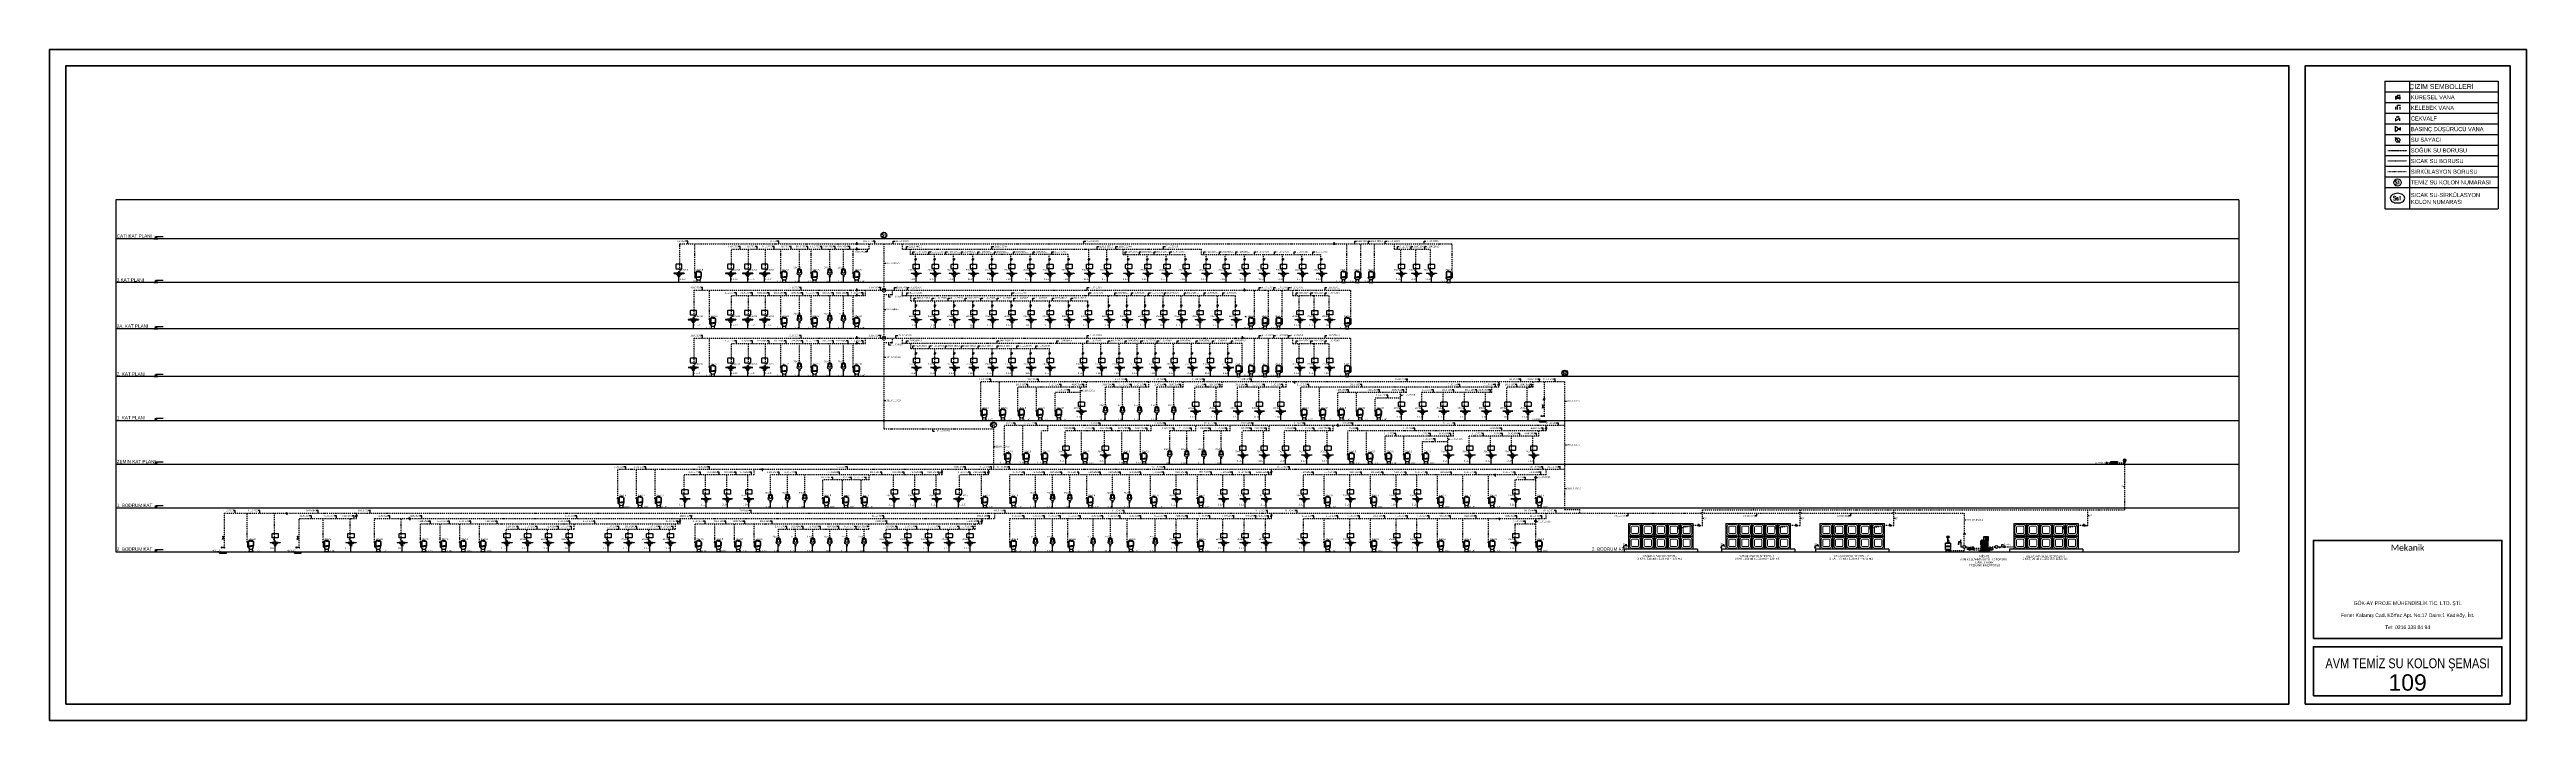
# Model space of a CAD drawing. Header units: centimetres. Extents: x 218267 to 248501, y -42006 to -33806.
import ezdxf
from ezdxf.enums import TextEntityAlignment as Align

# ---------------------------------------------------------------- set-up
doc = ezdxf.new("R2010")
doc.units = ezdxf.units.CM
doc.header["$LTSCALE"] = 0.2
for name, pattern in [('DASHDOT', [25.4, 12.7, -6.35, 0, -6.35]), ('DIVIDE', [31.75, 12.7, -6.35, 0, -6.35, 0, -6.35]), ('DIVIDE3', [38.1, 12.7, -6.35, 0, -6.35, 0, -6.35, 0, -6.35]), ('HIDDEN2', [0.1875, 0.125, -0.0625])]:
    doc.linetypes.add(name, pattern=pattern)
doc.layers.get('0').update_dxf_attribs({"color": 252})
for name, color, linetype, lineweight in [('1-BASLIK', 53, 'Continuous', 25), ('ST-SUZGEC', 14, 'Continuous', 15), ('ST-TEMIZ-CAP', 95, 'Continuous', 30), ('ST-VANA', 100, 'Continuous', 25)]:
    doc.layers.add(name, color=color, linetype=linetype, lineweight=lineweight)
for name, color, linetype in [('ST-ARMATUR', 96, 'Continuous'), ('ST-ARMATUR-TEMİZSU', 92, 'Continuous'), ('ST-ARMATÜR-TEMIZ-YUKBİRİMİ', 74, 'Continuous'), ('ST-BASLIK-TEMİZSU', 124, 'Continuous'), ('ST-CIHAZ', 87, 'Continuous'), ('ST-CIHAZ-NO', 173, 'Continuous'), ('ST-KOLON-NO', 43, 'Continuous'), ('ST-LEGEND', 61, 'Continuous'), ('ST-SICAK', 1, 'DIVIDE'), ('ST-SIRK', 40, 'DIVIDE3'), ('ST-SU', 4, 'DASHDOT'), ('ST-TEMIZ-SOGUKSU-YUKBIRIMI', 61, 'Continuous'), ('ST-TEMİZSU-KOLON-NO', 43, 'Continuous'), ('ST-TEXT', 181, 'Continuous')]:
    doc.layers.add(name, color=color, linetype=linetype)
doc.styles.add('ARIAL', font='arial.ttf')
doc.styles.add('ARIAL1', font='romans.shx', dxfattribs={"width": 0.7})
doc.styles.add('RomanS', font='romans__.ttf', dxfattribs={"width": 0.9, "height": 51.84})
doc.styles.add('xref-antet-A0$0$XREF-ANTET-A0$0$ARIAL', font='calibri.ttf')
doc.styles.add('xref-antet-A0$0$XREF-ANTET-A0$0$ARIAL_ITALIC', font='calibri.ttf')

# ---------------------------------------------------------------- blocks, each defined once
blk = doc.blocks.new('KOT-KESIT')
for p, q in [((-0.5, -0.55), (0.5, -0.55)), ((0, 0), (1.75, 0)), ((0, 0), (0, -0.2))]:
    blk.add_line(p, q)
blk.add_lwpolyline([(0, -0.55), (0.28, -0.2), (-0.28, -0.2)], close=True)
at = {"style": 'RomanS'}
blk.add_attdef('KOTUST', (0.49, 0.11), '', height=0.4, dxfattribs=at)
blk = doc.blocks.new('KLOZET-KS')
for points in [[(0, 137), (-13, 137, 0.435412), (-32, 116), (-32, 75, 0.414214), (-23, 65), (0, 65)], [(21, 39), (17, 26, 0.102282), (17, 23), (21, 0), (-21, 0), (-17, 23, 0.102282), (-17, 26), (-21, 39)], [(0, 137), (13, 137, -0.435412), (32, 116), (32, 75, -0.414214), (23, 65), (0, 65)]]:
    blk.add_lwpolyline(points, format="xyb")
blk.add_lwpolyline([(32, 63), (-32, 63)])
at = {"color": 7}
for points in [[(0, 131), (-13, 131, 0.432063), (-27, 116), (-27, 75, 0.414214), (-23, 71), (0, 71)], [(0, 131), (13, 131, -0.432063), (27, 116), (27, 75, -0.414214), (23, 71), (0, 71)]]:
    blk.add_lwpolyline(points, format="xyb", dxfattribs=at)
blk.add_lwpolyline([(13, 137), (13, 139), (0, 139), (-13, 139), (-13, 137)], dxfattribs=at)
blk.add_circle((-43, 115), 5)
blk.add_arc((0, 63), 32.2, 180.6388, 359.3612)
at = {"layer": 'ST-SU', "ltscale": 30}
for p, q in [((-43, 110), (-43, 56)), ((-31, 56), (-43, 56)), ((-38, 116), (-32, 116))]:
    blk.add_line(p, q, dxfattribs=at)
blk = doc.blocks.new('C10')
for p, q in [((-31, 223), (-38, 162)), ((-19, 233), (-25, 180)), ((-14, 227), (-20, 180)), ((-17, 235), (17, 235)), ((14, 227), (20, 180)), ((19, 233), (25, 180)), ((31, 223), (39, 162))]:
    blk.add_line(p, q)
at = {"color": 7}
for p, q in [((-9, 125), (-7, 125)), ((-9, 125), (-9, 123)), ((-9, 123), (-7, 123)), ((-8, 128), (-8, 125)), ((-8, 125), (8, 125)), ((-7, 123), (-7, 118)), ((-7, 123), (-7, 100)), ((-1, 94), (1, 94)), ((0, 0), (0, 94)), ((7, 125), (9, 125)), ((7, 123), (9, 123)), ((7, 123), (7, 100)), ((8, 128), (8, 125)), ((9, 125), (9, 123))]:
    blk.add_line(p, q, dxfattribs=at)
for centre, radius, start, end in [((-7, 162), 31.1, 180, 263.9639), ((-18, 222), 13.2, 90, 173.0888), ((-14, 179), 11, 173.0888, 226.6421), ((0, 194), 31.9, 226.6421, 313.3579), ((0, 182), 19.9, 187.4682, 352.5318), ((-17, 233), 2.2, 90, 173.0888), ((-12, 227), 2.2, 122.6699, 173.0888), ((0, 209), 24.1, 57.3301, 122.6699), ((0, 203), 24.1, 57.3301, 122.6699), ((0, 199), 24.1, 57.3301, 122.6699), ((7, 162), 31.1, 276.0361, 360), ((12, 227), 2.2, 6.9112, 57.3301), ((17, 233), 2.2, 6.9112, 90), ((18, 222), 13.2, 6.9112, 90), ((14, 179), 11, 313.3579, 6.9112)]:
    blk.add_arc(centre, radius, start, end)
for centre, radius, start, end in [((-11, 128), 3.3, 0, 83.9639), ((-1, 100), 5.5, 180, 270), ((1, 100), 5.5, 270, 0), ((11, 128), 3.3, 96.0361, 180)]:
    blk.add_arc(centre, radius, start, end, dxfattribs=at)
blk = doc.blocks.new('C1')
at = {"color": 7}
for p, q in [((-17, 6), (-15, 17)), ((-8, 5), (-16, 5)), ((-13, 17), (-5, 13)), ((-3, 1), (-8, 5)), ((-4, 12), (-5, 11)), ((-4, 10), (-2, 38)), ((4, 10), (2, 38)), ((3, 1), (8, 5)), ((4, 12), (5, 11)), ((5, 8), (4, 9)), ((13, 17), (5, 13)), ((8, 5), (16, 5)), ((17, 6), (15, 17))]:
    blk.add_line(p, q, dxfattribs=at)
for centre in [(-14, 11), (14, 11)]:
    blk.add_circle(centre, 0.88, dxfattribs=at)
for centre, radius, start, end in [((-16, 6), 0.88, 167.8993, 267.2751), ((-14, 16), 0.88, 62.4591, 167.8993), ((-12, 12), 7.91, 303.0945, 5.5175), ((-5, 12), 0.88, 18.7175, 62.4591), ((-6, 10), 1.76, 285.1367, 0), ((0, 5), 5.28, 240.2573, 299.7427), ((0, 37), 2.64, 34.3306, 147.3598), ((0, 35), 2.64, 34.3306, 147.3598), ((6, 10), 1.76, 180, 228.4344), ((5, 12), 0.88, 117.5409, 161.2825), ((12, 12), 7.91, 174.4825, 236.9055), ((14, 16), 0.88, 12.1007, 117.5409), ((16, 6), 0.88, 272.7249, 12.1007)]:
    blk.add_arc(centre, radius, start, end, dxfattribs=at)
blk = doc.blocks.new('N5')
at = {"color": 7}
for p, q in [((2055, 169), (1869, 169)), ((1869, 169), (1869, 166)), ((1869, 166), (2055, 166)), ((1953, 140), (1962, 140)), ((1953, 131), (1956, 131)), ((1953, 131), (1953, 128)), ((1953, 128), (1956, 128)), ((1954, 134), (1954, 131)), ((1954, 131), (1970, 131)), ((1956, 128), (1956, 123)), ((1956, 128), (1956, 106)), ((1961, 100), (1963, 100)), ((1971, 140), (1962, 140)), ((1962, 0), (1962, 100)), ((1969, 131), (1971, 131)), ((1969, 128), (1971, 128)), ((1969, 128), (1969, 106)), ((1970, 134), (1970, 131)), ((1971, 131), (1971, 128)), ((2055, 169), (2055, 166))]:
    blk.add_line(p, q, dxfattribs=at)
for p, q in [((2019, 173), (1905, 173)), ((1905, 173), (1905, 169)), ((1955, 133), (1954, 138)), ((1962, 133), (1955, 133)), ((1962, 133), (1970, 133)), ((1970, 133), (1971, 138)), ((2019, 173), (2019, 169))]:
    blk.add_line(p, q)
at = {"linetype": 'Continuous'}
blk.add_lwpolyline([(1915, 337, 0.414214), (1906, 329), (1906, 260, 0.414214), (1915, 252), (2009, 252, 0.414214), (2018, 260), (2018, 329, 0.414214), (2009, 337)], format="xyb", close=True, dxfattribs=at)
at = {"color": 7}
for centre in [(1947, 117), (1977, 117)]:
    blk.add_circle(centre, 4, dxfattribs=at)
for centre, radius, start, end in [((1949, 190), 49.7, 207.8416, 272.096), ((1951, 137), 2.43, 10, 92.096), ((1973, 137), 2.43, 87.904, 170), ((1975, 190), 49.7, 267.904, 332.1584)]:
    blk.add_arc(centre, radius, start, end)
for centre, start, end in [((1961, 106), 180, 270), ((1963, 106), 270, 0)]:
    blk.add_arc(centre, 5.5, start, end, dxfattribs=at)
at = {"linetype": 'Continuous', "xscale": 0.8, "yscale": 0.8, "zscale": 0.8}
blk.add_blockref('C1', (1962, 173), dxfattribs=at)
blk = doc.blocks.new('LAVABO-KS')
blk.add_blockref('N5', (-1962, 0))
blk = doc.blocks.new('SUZ')
for p, q in [((-25, 0), (0, -25)), ((25, 0), (-25, 0)), ((0, -25), (25, 0))]:
    blk.add_line(p, q)
blk = doc.blocks.new('A$C2E285E9311111')
for p, q in [((-82, -16), (-82, 0)), ((0, -16), (0, 0)), ((0, -16), (-82, -16))]:
    blk.add_line(p, q)
at = {"color": 252}
for p, q in [((-74, -16), (-74, 0)), ((-66, -16), (-66, 0)), ((-58, -16), (-58, 0)), ((-49, -16), (-49, 0)), ((-41, -16), (-41, 0)), ((-33, -16), (-33, 0)), ((-25, -16), (-25, 0)), ((-16, -16), (-16, 0)), ((-8, -16), (-8, 0))]:
    blk.add_line(p, q, dxfattribs=at)
at = {"color": 7}
for p, q in [((-42, 50), (-55, 57)), ((-40, 54), (-54, 59)), ((-43, 180), (-44, 177)), ((-44, 177), (-41, 176)), ((-39, 177), (-44, 177)), ((-43, 183), (-43, 186)), ((-40, 185), (-43, 185)), ((-43, 183), (-43, 182)), ((-40, 183), (-43, 183)), ((-43, 180), (-43, 182)), ((-39, 182), (-43, 182)), ((-43, 180), (-43, 180)), ((-39, 180), (-43, 180)), ((-40, 180), (-43, 180)), ((-41, 176), (-39, 177)), ((-40, 183), (-40, 186)), ((-39, 182), (-40, 183)), ((-40, 180), (-39, 177)), ((-40, 180), (-39, 180)), ((-39, 180), (-39, 182))]:
    blk.add_line(p, q, dxfattribs=at)
at = {"color": 7, "linetype": 'HIDDEN2'}
for q in [(-52, 150), (-47, 148), (-30, 150), (-36, 148), (-41, 148)]:
    blk.add_line((-41, 176), q, dxfattribs=at)
at = {"color": 7}
for centre, radius in [((-60, 52), 3.41), ((-60, 52), 0.861), ((-41, 52), 2.06), ((-22, 52), 3.41), ((-22, 52), 0.861)]:
    blk.add_circle(centre, radius, dxfattribs=at)
for centre, radius, start, end in [((-63, 55), 2.77, 285.4536, 345.2837), ((-60, 52), 2.3, 172.5059, 187.8304), ((-63, 49), 2.77, 14.7163, 74.5464), ((-60, 52), 2.3, 82.907, 98.2315), ((-60, 52), 2.3, 262.907, 278.2315), ((-57, 55), 2.77, 194.7163, 254.5464), ((-57, 49), 2.77, 105.4536, 165.2837), ((-60, 52), 2.3, 352.5059, 7.8304), ((-54, 58), 1.13, 62.5246, 242.5246), ((-41, 52), 5.18, 172.1753, 132.874), ((-41, 186), 3.47, 294.0554, 245.9446), ((-41, 52), 2.72, 197.6767, 107.3726), ((-41, 186), 1.42, 0, 180), ((-25, 55), 2.77, 285.4536, 345.2837), ((-22, 52), 2.3, 172.5059, 187.8304), ((-25, 49), 2.77, 14.7163, 74.5464), ((-19, 55), 2.77, 194.7163, 254.5464), ((-22, 52), 2.3, 82.907, 98.2315), ((-19, 49), 2.77, 105.4536, 165.2837), ((-22, 52), 2.3, 262.907, 278.2315), ((-22, 52), 2.3, 352.5059, 7.8304)]:
    blk.add_arc(centre, radius, start, end, dxfattribs=at)
at = {"layer": 'ST-SUZGEC', "extrusion": (0, 0, -1), "xscale": 0.6666653736792796, "yscale": 0.6666653736792796, "zscale": -0.6666653736792796}
blk.add_blockref('SUZ', (66, 0), dxfattribs=at)
blk = doc.blocks.new('Z1')
at = {"linetype": 'Continuous'}
blk.add_lwpolyline([(-5, 0), (-5, 7), (-11, 7)], dxfattribs=at)
blk.add_lwpolyline([(-10, -3), (0, 3), (0, -3), (-10, 3)], close=True, dxfattribs=at)
blk = doc.blocks.new('SN')
blk.add_circle((0, 0), 30)
at = {"ltscale": 50, "style": 'ARIAL1', "width": 0.7}
blk.add_attdef('NO', text='', height=30, dxfattribs=at).set_placement((0, 0), align=Align.MIDDLE_CENTER)
blk = doc.blocks.new('Kesme')
blk.add_lwpolyline([(-22, 0, 0.576786), (-5, -3, -0.54493), (11, -6)], format="xyb")
blk = doc.blocks.new('PN123')
blk.add_circle((0, 0), 32)
at = {"ltscale": 50, "style": 'ARIAL1', "width": 0.7}
blk.add_attdef('NO', text='', height=30, dxfattribs=at).set_placement((0, 0), align=Align.MIDDLE_CENTER)
blk = doc.blocks.new('A$C353D6097')
at = {"linetype": 'Continuous'}
blk.add_lwpolyline([(12, 0), (12, 14), (-1, 14)], dxfattribs=at)
blk.add_lwpolyline([(0, 8), (25, -8), (25, 8), (0, -8)], close=True, dxfattribs=at)
blk = doc.blocks.new('A$Cda913a58')
at = {"color": 136, "linetype": 'Continuous', "lineweight": 13}
for p, q in [((5, -5), (0, 0)), ((0, -158), (0, 0)), ((0, -158), (0, 0)), ((0, 0), (158, 0)), ((153, -5), (158, 0)), ((158, -158), (158, 0)), ((158, -158), (158, 0)), ((5, -153), (0, -158)), ((0, -158), (158, -158)), ((5, -5), (5, -153)), ((153, -5), (5, -5)), ((5, -153), (153, -153)), ((15, -35), (15, -123)), ((123, -15), (35, -15)), ((35, -45), (35, -113)), ((35, -143), (123, -143)), ((113, -35), (45, -35)), ((45, -123), (113, -123)), ((123, -113), (123, -45)), ((143, -123), (143, -35)), ((153, -153), (153, -5)), ((153, -153), (158, -158))]:
    blk.add_line(p, q, dxfattribs=at)
for centre, radius, start, end in [((35, -35), 20, 90, 180), ((35, -123), 20, 180, 270), ((45, -45), 10, 90, 180), ((45, -113), 10, 180, 270), ((113, -45), 10, 0, 90), ((113, -113), 10, 270, 0), ((123, -35), 20, 0, 90), ((123, -123), 20, 270, 0)]:
    blk.add_arc(centre, radius, start, end, dxfattribs=at)
blk = doc.blocks.new('A$C0B325108')
for p, q in [((-17, 23), (-17, 0)), ((18, 23), (18, 0))]:
    blk.add_line(p, q)
blk.add_lwpolyline([(0, 0), (0, 39), (26, 39)])
blk = doc.blocks.new('A$C2B514568')
for p, q in [((-13, 94), (-13, 108)), ((0, 94), (-13, 94)), ((0, 94), (-7, 106)), ((-7, 106), (7, 106)), ((0, 94), (-7, 81)), ((-7, 81), (7, 81)), ((7, 106), (0, 94)), ((7, 81), (0, 94))]:
    blk.add_line(p, q)
blk = doc.blocks.new('T7FT')
at = {"linetype": 'ByBlock'}
for p, q in [((-1, 66), (-1, 103)), ((-1, 103), (61, 103)), ((61, 66), (-1, 66)), ((-1, 65), (61, 65)), ((-1, 27), (-1, 65)), ((61, 27), (-1, 27)), ((4, 24), (0, 0)), ((10, 0), (0, 0)), ((15, 20), (10, 0)), ((22, 115), (22, 114)), ((36, 115), (22, 115)), ((22, 114), (36, 114)), ((24, 112), (24, 114)), ((34, 114), (34, 112)), ((36, 114), (36, 115)), ((44, 20), (49, 0)), ((59, 0), (49, 0)), ((54, 24), (59, 0)), ((61, 103), (61, 66)), ((61, 65), (61, 27))]:
    blk.add_line(p, q, dxfattribs=at)
for centre, radius, start, end in [((-1, 65), 0.609, 90, 270), ((30, 53), 59.1, 58.0244, 121.9756), ((30, 77), 59.1, 238.0244, 301.9756), ((48, 106), 4.28, 33.0567, 108.0085), ((61, 65), 0.609, 270, 90)]:
    blk.add_arc(centre, radius, start, end, dxfattribs=at)
blk = doc.blocks.new('T6DT')
for p, q in [((-6, 33), (0, 22)), ((6, 33), (-6, 33)), ((-6, 11), (0, 22)), ((6, 11), (-6, 11)), ((0, 33), (0, 49)), ((0, 22), (6, 33)), ((0, 22), (6, 11)), ((0, 22), (12, 22)), ((0, 0), (0, 11)), ((12, 22), (12, 9))]:
    blk.add_line(p, q)
blk.add_circle((0, 64), 15)
at = {"style": 'RomanS', "text_generation_flag": 4, "width": 0.7}
blk.add_text('M', height=15.3, rotation=180, dxfattribs=at).set_placement((6, 55))
blk = doc.blocks.new('TD')
for p, q in [((-59, 43), (-53, 32)), ((-34, 62), (-53, 62)), ((-53, 62), (-53, 45)), ((-47, 43), (-53, 32)), ((-53, 32), (-53, 25)), ((-34, 68), (-23, 62)), ((-34, 55), (-34, 68)), ((-34, 55), (-23, 62)), ((-29, 51), (-23, 62)), ((-17, 51), (-29, 51)), ((-28, 81), (-19, 83)), ((-18, 79), (-28, 81)), ((-28, 77), (-18, 79)), ((-18, 74), (-28, 77)), ((-23, 84), (-23, 87)), ((-19, 83), (-23, 84)), ((-23, 62), (-23, 74)), ((-23, 74), (-18, 74)), ((-17, 51), (-23, 62)), ((-23, 51), (-23, 0)), ((-23, 0), (0, 0))]:
    blk.add_line(p, q)
blk = doc.blocks.new('A$C73265755')
at = {"linetype": 'ByBlock'}
for p, q in [((75, 5), (4, 5)), ((4, 5), (4, 0)), ((8, 5), (8, 12)), ((8, 12), (17, 12)), ((9, 59), (33, 59)), ((9, 58), (9, 59)), ((9, 58), (33, 58)), ((9, 57), (33, 57)), ((9, 56), (9, 57)), ((9, 56), (33, 56)), ((10, 60), (11, 60)), ((10, 59), (10, 60)), ((11, 59), (10, 59)), ((10, 59), (10, 59)), ((11, 64), (11, 90)), ((11, 89), (32, 89)), ((11, 64), (17, 64)), ((11, 60), (11, 59)), ((11, 59), (11, 59)), ((11, 48), (11, 12)), ((11, 48), (32, 48)), ((11, 47), (32, 47)), ((11, 12), (17, 12)), ((12, 89), (12, 64)), ((12, 48), (12, 49)), ((12, 49), (12, 49)), ((13, 49), (12, 49)), ((12, 49), (13, 49)), ((12, 12), (12, 47)), ((13, 89), (13, 64)), ((15, 53), (13, 56)), ((13, 49), (13, 49)), ((13, 49), (13, 48)), ((13, 47), (13, 12)), ((14, 59), (14, 61)), ((15, 61), (14, 61)), ((15, 89), (15, 64)), ((26, 61), (15, 61)), ((15, 48), (15, 53)), ((15, 10), (27, 10)), ((26, 95), (16, 95)), ((16, 48), (16, 56)), ((17, 89), (17, 64)), ((17, 64), (28, 64)), ((19, 89), (19, 67)), ((19, 67), (19, 64)), ((21, 97), (21, 67)), ((21, 67), (21, 2)), ((23, 89), (23, 67)), ((23, 67), (23, 64)), ((26, 89), (26, 64)), ((29, 61), (26, 61)), ((26, 48), (26, 56)), ((26, 12), (32, 12)), ((26, 12), (35, 12)), ((27, 53), (29, 56)), ((27, 48), (27, 53)), ((28, 89), (28, 64)), ((28, 64), (32, 64)), ((28, 59), (28, 61)), ((30, 89), (30, 64)), ((30, 49), (30, 49)), ((31, 49), (30, 49)), ((30, 49), (31, 49)), ((30, 49), (30, 48)), ((30, 47), (30, 12)), ((31, 89), (31, 64)), ((31, 59), (31, 60)), ((31, 60), (33, 60)), ((33, 59), (31, 59)), ((31, 48), (31, 49)), ((31, 49), (31, 49)), ((31, 12), (31, 47)), ((32, 90), (32, 64)), ((32, 59), (32, 59)), ((32, 59), (32, 59)), ((32, 48), (32, 12)), ((33, 60), (33, 59)), ((33, 58), (33, 59)), ((33, 56), (33, 57)), ((35, 12), (35, 5)), ((37, 119), (39, 121)), ((37, 96), (39, 98)), ((38, 5), (38, 12)), ((38, 12), (47, 12)), ((39, 59), (63, 59)), ((39, 58), (39, 59)), ((39, 58), (63, 58)), ((39, 57), (63, 57)), ((39, 56), (39, 57)), ((39, 56), (63, 56)), ((40, 60), (41, 60)), ((40, 59), (40, 60)), ((41, 59), (40, 59)), ((40, 59), (40, 59)), ((41, 64), (41, 90)), ((41, 89), (62, 89)), ((41, 64), (47, 64)), ((41, 60), (41, 59)), ((41, 59), (41, 59)), ((41, 48), (62, 48)), ((41, 48), (41, 12)), ((41, 47), (62, 47)), ((41, 12), (47, 12)), ((42, 89), (42, 64)), ((42, 48), (42, 49)), ((42, 49), (42, 49)), ((43, 49), (42, 49)), ((42, 49), (43, 49)), ((42, 12), (42, 47)), ((43, 89), (43, 64)), ((45, 53), (43, 56)), ((43, 49), (43, 49)), ((43, 49), (43, 48)), ((43, 47), (43, 12)), ((44, 59), (44, 61)), ((45, 61), (44, 61)), ((45, 89), (45, 64)), ((56, 61), (45, 61)), ((45, 48), (45, 53)), ((45, 10), (57, 10)), ((56, 95), (46, 95)), ((46, 48), (46, 56)), ((47, 89), (47, 64)), ((47, 64), (58, 64)), ((49, 89), (49, 67)), ((49, 67), (49, 64)), ((51, 112), (52, 114)), ((51, 97), (51, 67)), ((51, 67), (51, 2)), ((53, 89), (53, 67)), ((53, 67), (53, 64)), ((56, 89), (56, 64)), ((59, 61), (56, 61)), ((56, 48), (56, 56)), ((56, 12), (62, 12)), ((56, 12), (65, 12)), ((57, 53), (59, 56)), ((57, 48), (57, 53)), ((58, 89), (58, 64)), ((58, 64), (62, 64)), ((58, 59), (58, 61)), ((60, 112), (61, 114)), ((60, 89), (60, 64)), ((60, 49), (60, 49)), ((61, 49), (60, 49)), ((60, 49), (61, 49)), ((60, 49), (60, 48)), ((60, 47), (60, 12)), ((61, 89), (61, 64)), ((61, 59), (61, 60)), ((61, 60), (63, 60)), ((63, 59), (61, 59)), ((61, 48), (61, 49)), ((61, 49), (61, 49)), ((61, 12), (61, 47)), ((62, 90), (62, 64)), ((62, 59), (62, 59)), ((62, 59), (62, 59)), ((62, 48), (62, 12)), ((63, 60), (63, 59)), ((63, 58), (63, 59)), ((63, 56), (63, 57)), ((65, 12), (65, 5)), ((66, 92), (66, 5)), ((68, 101), (69, 103)), ((70, 92), (70, 5)), ((73, 119), (75, 121)), ((73, 96), (75, 98)), ((75, 0), (75, 5)), ((75, 0), (4, 0))]:
    blk.add_line(p, q, dxfattribs=at)
for points in [[(61, 92), (78, 92), (78, 126), (32, 126)], [(32, 126), (32, 92), (42, 92)], [(60, 94), (76, 94), (76, 124), (34, 124)], [(34, 124), (34, 94), (43, 94)]]:
    blk.add_lwpolyline(points, dxfattribs=at)
for points in [[(47, 118), (47, 108), (65, 108), (65, 118)], [(49, 116), (49, 110), (55, 110), (55, 116)], [(57, 116), (57, 110), (64, 110), (64, 116)], [(65, 105), (65, 99), (72, 99), (72, 105)]]:
    blk.add_lwpolyline(points, close=True, dxfattribs=at)
for centre, radius in [((21, 10), 4.63), ((18, 10), 0.567), ((19, 13), 0.567), ((19, 8), 0.567), ((21, 10), 2.77), ((21, 14), 0.567), ((21, 7), 0.567), ((24, 13), 0.567), ((24, 8), 0.567), ((25, 10), 0.567), ((38, 120), 2), ((38, 97), 2), ((51, 10), 4.63), ((48, 10), 0.567), ((49, 13), 0.567), ((49, 8), 0.567), ((51, 10), 2.77), ((52, 113), 1.6), ((51, 14), 0.567), ((51, 7), 0.567), ((54, 13), 0.567), ((54, 8), 0.567), ((55, 10), 0.567), ((61, 113), 1.6), ((68, 102), 1.6), ((74, 120), 2), ((74, 97), 2)]:
    blk.add_circle(centre, radius, dxfattribs=at)
for centre, radius, start, end in [((16, 90), 5.1, 90, 180), ((14, 64), 2.74, 180, 278.5974), ((26, 90), 5.1, 0, 90), ((29, 64), 3.01, 270, 354.2948), ((46, 90), 5.1, 90, 180), ((44, 64), 2.74, 180, 278.5974), ((56, 90), 5.1, 0, 90), ((59, 64), 3.01, 270, 354.2948)]:
    blk.add_arc(centre, radius, start, end, dxfattribs=at)
blk = doc.blocks.new('A$C71446B59')
at = {"linetype": 'Continuous'}
blk.add_lwpolyline([(0.1, -0.1), (0.23, -0.1), (0.23, 0.02)], dxfattribs=at)
blk.add_lwpolyline([(0.03, 0), (0.16, -0.2), (0.03, -0.2), (0.16, 0)], close=True, dxfattribs=at)
blk = doc.blocks.new('UP_ANTET_01')
blk.add_line((612804, 97966), (612804, 106166))
at = {"lineweight": 50}
for points in [[(612804, 97966), (612804, 106166), (643037, 106166), (643037, 97966)], [(640137, 98166), (613004, 98166), (613004, 105966), (640137, 105966)], [(642837, 105966), (640337, 105966), (640337, 98166), (642837, 98166)], [(640437, 98966), (640437, 100166), (642737, 100166), (642737, 98966)], [(640437, 98266), (640437, 98866), (642737, 98866), (642737, 98266)]]:
    blk.add_lwpolyline(points, close=True, dxfattribs=at)
blk = doc.blocks.new('A$C66241EC0')
at = {"linetype": 'Continuous'}
for p, q in [((200, -66), (0, 67)), ((0, 67), (0, -66)), ((200, 67), (200, -66))]:
    blk.add_line(p, q, dxfattribs=at)
blk = doc.blocks.new('PN1')
blk.add_circle((0, 0), 30)
at = {"ltscale": 50, "style": 'ARIAL1', "width": 0.7}
blk.add_attdef('NO', text='', height=27.5, dxfattribs=at).set_placement((0, 0), align=Align.MIDDLE_CENTER)
blk = doc.blocks.new('SSN')
blk.add_lwpolyline([(1, -35, 0.062337), (21, -33, 0.075539), (37, -26, 0.107071), (50, -14, 0.149481), (54, 0, 0.149481), (50, 14, 0.107071), (37, 26, 0.075539), (21, 33, 0.062337), (1, 36, 0.062337), (-19, 33, 0.075539), (-35, 26, 0.107071), (-48, 14, 0.149481), (-52, 0, 0.149481), (-48, -14, 0.107071), (-35, -26, 0.075539), (-19, -33, 0.062337)], format="xyb", close=True)
at = {"ltscale": 50, "style": 'ARIAL1', "width": 0.7}
blk.add_attdef('NO', text='', height=30, dxfattribs=at).set_placement((0, 0), align=Align.MIDDLE_CENTER)
blk = doc.blocks.new('A$C5BA96A59')
for p, q in [((30, 17), (0, -9)), ((30, -17), (0, 9)), ((0, -9), (0, 9)), ((30, -17), (30, 17))]:
    blk.add_line(p, q)
blk = doc.blocks.new('LEGEND TEMİZSU')
at = {"layer": 'ST-BASLIK-TEMİZSU', "ltscale": 0.01}
for p, q in [((0, 0), (690, 0)), ((0, 0), (0, -780)), ((690, 0), (690, -650)), ((690, 0), (690, -780)), ((0, -65), (690, -65)), ((0, -130), (690, -130)), ((150, 0), (150, -780)), ((0, -195), (690, -195)), ((0, -260), (690, -260)), ((0, -260), (690, -260)), ((0, -325), (690, -325)), ((0, -390), (690, -390)), ((0, -455), (690, -455)), ((0, -520), (690, -520)), ((0, -585), (690, -585)), ((0, -585), (690, -585)), ((0, -650), (690, -650)), ((0, -650), (690, -650)), ((0, -780), (690, -780))]:
    blk.add_line(p, q, dxfattribs=at)
at = {"layer": 'ST-LEGEND', "ltscale": 0.01}
blk.add_line((0, 0), (0, -650), dxfattribs=at)
at = {"layer": 'ST-SICAK'}
blk.add_line((18, -486), (133, -486), dxfattribs=at)
at = {"layer": 'ST-SIRK'}
blk.add_line((18, -551), (133, -551), dxfattribs=at)
at = {"layer": 'ST-SU'}
blk.add_line((18, -424), (133, -424), dxfattribs=at)
at = {"layer": 'ST-VANA', "ltscale": 0.01}
blk.add_line((68, -218), (86, -218), dxfattribs=at)
at = {"layer": 'ST-VANA'}
for p, q in [((90, -374), (62, -345)), ((62, -345), (64, -353)), ((62, -345), (70, -348))]:
    blk.add_line(p, q, dxfattribs=at)
blk.add_lwpolyline([(78, -220), (86, -218), (78, -216)], dxfattribs=at)
blk.add_circle((78, -360), 12.9, dxfattribs=at)
at = {"layer": 'ST-TEMİZSU-KOLON-NO'}
for name, p, xscale, yscale, zscale, values in [('PN1', (76, -619), 0.7500000000000001, 0.7500000000000001, 0.7500000000000001, {'NO': 'S1'}), ('SSN', (76, -715), 0.8333333333212067, 0.8333333333212067, 0.8333333333212067, {'NO': 'Ss1'})]:
    blk.add_blockref(name, p, dxfattribs=dict(at, xscale=xscale, yscale=yscale, zscale=zscale)).add_auto_attribs(values)
at = {"layer": 'ST-VANA'}
for name, p, xscale, yscale, zscale in [('A$C0B325108', (77, -174), 0.7131446828134359, 0.7131446828134359, 0.7131446828134359), ('A$C66241EC0', (89, -234), -0.1248004443482387, 0.1248004442891215, 0.1248004442889397)]:
    blk.add_blockref(name, p, dxfattribs=dict(at, xscale=xscale, yscale=yscale, zscale=zscale))
at = {"layer": 'ST-VANA', "xscale": -125.0004166680015, "yscale": 125.0004166680015, "zscale": 125.000416668013, "rotation": 270}
blk.add_blockref('A$C71446B59', (90, -114), dxfattribs=at)
at = {"layer": 'ST-VANA', "xscale": -1}
blk.add_blockref('A$C5BA96A59', (94, -291), dxfattribs=at)
at = {"layer": 'ST-BASLIK-TEMİZSU', "style": 'ARIAL', "width": 0.8}
for s, p in [('KÜRESEL VANA', (158, -98)), ('KELEBEK VANA', (158, -163)), ('CEKVALF', (158, -228)), ('BASINÇ DÜŞÜRÜCÜ VANA', (158, -293)), ('SU SAYACI', (158, -358))]:
    blk.add_text(s, height=25, dxfattribs=at).set_placement(p, align=Align.MIDDLE_LEFT)
blk.add_text('ÇİZİM SEMBOLLERİ', height=30, dxfattribs=at).set_placement((345, -33), align=Align.MIDDLE_CENTER)
at = {"layer": 'ST-BASLIK-TEMİZSU', "ltscale": 0.01, "style": 'ARIAL', "width": 0.8}
blk.add_text('SOĞUK SU BORUSU', height=25, rotation=360, dxfattribs=at).set_placement((158, -423), align=Align.MIDDLE_LEFT)
for s, p in [('TEMİZ SU KOLON NUMARASI', (158, -618)), ('SICAK SU BORUSU', (158, -488)), ('SİRKÜLASYON BORUSU', (158, -553))]:
    blk.add_text(s, height=25, dxfattribs=at).set_placement(p, align=Align.MIDDLE_LEFT)
for s, p in [('SICAK SU-SİRKÜLASYON', (158, -708)), ('KOLON NUMARASI', (158, -750))]:
    blk.add_text(s, height=25, dxfattribs=at).set_placement(p)

msp = doc.modelspace()

# ---------------------------------------------------------------- linework, layer by layer
at = {"layer": 'ST-CIHAZ', "lineweight": -3}
for centre in [(241638, -39885), (242032, -39885)]:
    msp.add_circle(centre, 17.6, dxfattribs=at)
at = {"layer": 'ST-SU', "ltscale": 5}
for p, q in [((225960, -36575), (225960, -36182)), ((225960, -36182), (235389, -36182)), ((226146, -36532), (226146, -36182)), ((226592, -36575), (226592, -36247)), ((226592, -36247), (228270, -36247)), ((226799, -36575), (226799, -36247)), ((227006, -36575), (227006, -36247)), ((227192, -36532), (227192, -36247)), ((227420, -36488), (227420, -36247, 0)), ((227563, -36532), (227563, -36247)), ((227791, -36488), (227791, -36247, 0)), ((227959, -36488), (227959, -36247, 0)), ((228077, -36532), (228077, -36247)), ((228270, -36247), (228270, -36182)), ((228451, -36182), (228451, -38441)), ((228677, -36247), (228677, -36182)), ((228677, -36247), (232328, -36247)), ((228778, -36311), (228778, -36247)), ((230952, -36575), (230952, -36247, 0)), ((231172, -36575), (231172, -36247, 0)), ((231373, -36311), (231373, -36247)), ((232328, -36311), (232328, -36247)), ((234104, -36532), (234104, -36182)), ((234274, -36532), (234274, -36182)), ((234441, -36532), (234441, -36182)), ((234684, -36247), (234684, -36182)), ((234684, -36247), (235125, -36247)), ((234761, -36575), (234760, -36247)), ((234943, -36575), (234943, -36247)), ((235125, -36575), (235125, -36247)), ((235389, -36532), (235389, -36182)), ((230703, -36311), (228778, -36311)), ((228836, -36575), (228836, -36311)), ((229069, -36575), (229069, -36311)), ((229303, -36575), (229303, -36311)), ((229536, -36575), (229536, -36311)), ((229770, -36575), (229769, -36311)), ((230003, -36575), (230003, -36311)), ((230236, -36575), (230236, -36311)), ((230470, -36575), (230470, -36311)), ((230703, -36575), (230703, -36311)), ((231373, -36311), (232131, -36311, 0)), ((231430, -36575), (231430, -36311)), ((231664, -36575), (231664, -36311)), ((231897, -36575), (231897, -36311)), ((232131, -36575), (232131, -36311)), ((232328, -36311, 0), (233786, -36311, 0)), ((232386, -36575), (232386, -36311, 0)), ((232619, -36575), (232619, -36311, 0)), ((232853, -36575), (232852, -36311)), ((233086, -36575), (233086, -36311)), ((233319, -36575), (233319, -36311)), ((233553, -36575), (233553, -36311)), ((233786, -36575), (233786, -36311)), ((226136, -37140), (226136, -36747)), ((226136, -36747), (228434, -36747)), ((226322, -37097), (226322, -36747)), ((226592, -37140), (226592, -36812)), ((226592, -36812), (228226, -36812)), ((226799, -37140), (226799, -36812)), ((227006, -37140), (227006, -36812)), ((227192, -37097), (227192, -36812)), ((227420, -37053), (227420, -36812, 0)), ((227563, -37097), (227563, -36812)), ((227791, -37053), (227791, -36812, 0)), ((227959, -37053), (227959, -36812, 0)), ((228077, -37097), (228077, -36812)), ((228226, -36812), (228226, -36747)), ((228451, -36800), (228555, -36800)), ((228469, -36747), (234150, -36747)), ((228555, -36800), (228555, -36747)), ((228677, -36812), (228677, -36747, 0)), ((228677, -36812), (232744, -36812)), ((228782, -36876), (228782, -36812)), ((228782, -36876), (230940, -36876)), ((228839, -37140), (228839, -36876)), ((229072, -37140), (229072, -36876)), ((229306, -37140), (229306, -36876)), ((229539, -37140), (229539, -36876)), ((229773, -37140), (229773, -36876)), ((230006, -37140), (230006, -36876)), ((230240, -37140), (230240, -36876)), ((230473, -37140), (230473, -36876)), ((230707, -37140), (230707, -36876)), ((230940, -37140), (230940, -36876)), ((231195, -37140), (231195, -36812)), ((231416, -37140), (231416, -36812)), ((231637, -37140), (231637, -36812)), ((231859, -37140), (231859, -36812)), ((232080, -37140), (232080, -36812)), ((232302, -37140), (232302, -36812)), ((232523, -37140), (232523, -36812)), ((232744, -37140), (232744, -36812)), ((232976, -37097), (232976, -36747)), ((233146, -37097), (233146, -36747)), ((233313, -37097), (233313, -36747)), ((233445, -36812), (233445, -36747)), ((233445, -36812), (233885, -36812)), ((233521, -37140), (233521, -36812)), ((233703, -37140), (233703, -36812)), ((233885, -37140), (233885, -36812)), ((234150, -37097), (234150, -36747)), ((226136, -37332), (228434, -37332)), ((226136, -37725), (226136, -37332)), ((226322, -37682), (226322, -37332)), ((226592, -37725), (226592, -37397)), ((226592, -37397), (228226, -37397)), ((226799, -37725), (226799, -37397)), ((227006, -37725), (227006, -37397)), ((227192, -37682), (227192, -37397)), ((227420, -37638), (227420, -37397, 0)), ((227563, -37682), (227563, -37397)), ((227791, -37638), (227791, -37397, 0)), ((227959, -37638), (227959, -37397, 0)), ((228077, -37682), (228077, -37397)), ((228226, -37397), (228226, -37332)), ((228451, -37385), (228555, -37385)), ((228468, -37332), (234150, -37332)), ((228555, -37385), (228555, -37332)), ((228677, -37397), (228677, -37332)), ((232823, -37397), (228677, -37397)), ((228782, -37461, 0), (228782, -37397)), ((228782, -37461, 0), (230473, -37461, 0)), ((228839, -37725, 0), (228839, -37461, 0)), ((229072, -37725, 0), (229072, -37461, 0)), ((229306, -37725, 0), (229306, -37461, 0)), ((229539, -37725, 0), (229539, -37461, 0)), ((229773, -37725, 0), (229773, -37461, 0)), ((230006, -37725, 0), (230006, -37461, 0)), ((230240, -37725, 0), (230240, -37461, 0)), ((230473, -37725, 0), (230473, -37461, 0)), ((230879, -37725), (230879, -37397, 0)), ((231101, -37725), (231101, -37397, 0)), ((231322, -37725), (231322, -37397, 0)), ((231544, -37725), (231544, -37397, 0)), ((231765, -37725), (231765, -37397, 0)), ((231986, -37725), (231986, -37397, 0)), ((232208, -37725), (232208, -37397, 0)), ((232429, -37725), (232429, -37397, 0)), ((232651, -37725), (232651, -37397, 0)), ((232823, -37682), (232823, -37397)), ((232976, -37682), (232976, -37332)), ((233146, -37682), (233146, -37332)), ((233313, -37682), (233313, -37332)), ((233445, -37397), (233445, -37332)), ((233445, -37397, 0), (233885, -37397, 0)), ((233521, -37725), (233521, -37397, 0)), ((233703, -37725), (233703, -37397, 0)), ((233885, -37725), (233885, -37397, 0)), ((234150, -37682), (234150, -37332)), ((229634, -38217, 0), (229634, -37867, 0)), ((236761, -37867, 0), (229634, -37867, 0)), ((229861, -38217, 0), (229861, -37867)), ((230088, -38217, 0), (230088, -37932, 0)), ((230924, -37932, 0), (230088, -37932, 0)), ((230316, -38217, 0), (230316, -37932, 0)), ((230543, -38217, 0), (230543, -37996, 0)), ((230853, -37996, 0), (230543, -37996, 0)), ((230853, -38260, 0), (230853, -37932)), ((230924, -37932, 0), (230924, -37867, 0)), ((231155, -38173, 0), (231155, -37932, 0)), ((231685, -37932, 0), (231155, -37932, 0)), ((231364, -38173, 0), (231364, -37932, 0)), ((231573, -38173, 0), (231573, -37932, 0)), ((231685, -37932, 0), (231685, -37867)), ((231782, -38173, 0), (231782, -37932, 0)), ((232103, -37932, 0), (231782, -37932, 0)), ((231991, -38173, 0), (231991, -37932, 0)), ((232103, -37932, 0), (232103, -37867)), ((232248, -38260, 0), (232248, -37932)), ((232580, -37932, 0), (232248, -37932, 0)), ((232507, -38260, 0), (232507, -37932)), ((232580, -37932), (232580, -37867)), ((232767, -38260, 0), (232767, -37932)), ((233360, -37932, 0), (232767, -37932, 0)), ((233027, -38260, 0), (233027, -37932)), ((233286, -38260, 0), (233286, -37932)), ((233360, -37932, 0), (233360, -37867, 0)), ((233539, -38217, 0), (233539, -37932, 0)), ((235959, -37932, 0), (233539, -37932, 0)), ((233767, -38217, 0), (233767, -37932)), ((233994, -38217, 0), (233994, -37996, 0)), ((234829, -37996, 0), (233994, -37996, 0)), ((234222, -38217, 0), (234222, -37996, 0)), ((234449, -38217, 0), (234449, -38061, 0)), ((234449, -38061, 0), (234759, -38061, 0)), ((234759, -38260, 0), (234759, -37996)), ((234829, -37996), (234829, -37932)), ((235018, -38260, 0), (235018, -37996)), ((235871, -37996, 0), (235018, -37996, 0)), ((235278, -38260, 0), (235278, -37996)), ((235538, -38260, 0), (235538, -37996)), ((235797, -38260, 0), (235797, -37996)), ((235871, -37996), (235871, -37932)), ((235959, -37932), (235959, -37867)), ((236057, -38260, 0), (236057, -37932)), ((236377, -37932, 0), (236057, -37932, 0)), ((236304, -38260, 0), (236304, -37932)), ((236377, -37932, 0), (236377, -37867, 0)), ((236514, -38286), (236514, -37867, 0)), ((236761, -37867), (236761, -39428)), ((228451, -38441), (229790, -38441)), ((229790, -38441), (229790, -38937)), ((236761, -38402, 0), (229923, -38402, 0)), ((229923, -38752), (229923, -38402)), ((230148, -38752), (230148, -38402)), ((230375, -38752), (230375, -38467)), ((230454, -38467, 0), (230375, -38467, 0)), ((230454, -38467), (230454, -38402)), ((231715, -38467, 0), (230664, -38467, 0)), ((230664, -38795, 0), (230664, -38467)), ((230862, -38752), (230862, -38467)), ((231144, -38795, 0), (231144, -38467)), ((231357, -38752), (231357, -38467)), ((231585, -38752), (231585, -38467)), ((231715, -38467, 0), (231715, -38402, 0)), ((232261, -38467, 0), (231940, -38467)), ((231940, -38708), (231940, -38467, 0)), ((232149, -38708), (232149, -38467, 0)), ((232261, -38467), (232261, -38402)), ((232679, -38467, 0), (232358, -38467, 0)), ((232358, -38708), (232358, -38467, 0)), ((232567, -38708), (232567, -38467, 0)), ((232679, -38467), (232679, -38402)), ((233156, -38467, 0), (232824, -38467, 0)), ((232824, -38795), (232824, -38467)), ((233084, -38795), (233084, -38467)), ((233156, -38467), (233156, -38402)), ((233937, -38467, 0), (233343, -38467, 0)), ((233344, -38795), (233343, -38467)), ((233603, -38795), (233603, -38467)), ((233863, -38795), (233863, -38467)), ((233937, -38467, 0), (233937, -38402, 0)), ((236536, -38467, 0), (234116, -38467, 0)), ((234116, -38752), (234116, -38467)), ((234343, -38752), (234343, -38467)), ((235405, -38531, 0), (234571, -38531, 0)), ((234571, -38752), (234571, -38531)), ((234798, -38752), (234798, -38531)), ((235025, -38752), (235025, -38596)), ((235025, -38596, 0), (235335, -38596, 0)), ((235335, -38795), (235335, -38531)), ((235405, -38531), (235405, -38467, 0)), ((236447, -38531, 0), (235595, -38531, 0)), ((235595, -38795), (235595, -38531)), ((235855, -38795), (235855, -38531)), ((236114, -38795), (236114, -38531)), ((236374, -38795), (236374, -38531)), ((236447, -38531), (236447, -38467)), ((236536, -38467), (236536, -38402)), ((236761, -38937), (225204, -38937)), ((225204, -39287), (225204, -38937)), ((225432, -39287), (225432, -38937)), ((225659, -39287), (225659, -38937, 0)), ((226867, -39002), (226867, -38937)), ((229162, -39002), (229162, -38937, 0)), ((229729, -39002), (229729, -38937)), ((233183, -39002), (233183, -38937, 0)), ((236536, -39002), (236536, -38937)), ((243377, -38856), (243435, -38856)), ((243450, -38856), (243459, -38856)), ((243479, -38856), (243488, -38856)), ((243503, -38856), (243598, -38856)), ((243598, -39431), (243598, -38856)), ((226867, -39002), (226014, -39002)), ((226014, -39330), (226014, -39002, 0)), ((226274, -39330), (226274, -39002, 0)), ((226533, -39330), (226533, -39002, 0)), ((226793, -39330), (226793, -39002, 0)), ((229162, -39002), (227067, -39002)), ((227067, -39243), (227067, -39002, 0)), ((227276, -39243), (227276, -39002, 0)), ((227485, -39243), (227485, -39002, 0)), ((228270, -39066), (227707, -39066)), ((227707, -39287), (227707, -39066)), ((227945, -39287), (227945, -39066)), ((228173, -39287), (228173, -39066)), ((228270, -39066, 0), (228270, -39002, 0)), ((228569, -39330), (228569, -39002)), ((228829, -39330), (228829, -39002)), ((229089, -39330), (229088, -39002, 0)), ((229729, -39002), (229374, -39002)), ((229374, -39330, 0), (229374, -39002, 0)), ((229642, -39287, 0), (229642, -39002, 0)), ((233183, -39002), (229990, -39002)), ((229990, -39287, 0), (229990, -39002, 0)), ((230302, -39243), (230302, -39002, 0)), ((230511, -39243), (230511, -39002, 0)), ((230720, -39243), (230720, -39002, 0)), ((230929, -39287, 0), (230929, -39002, 0)), ((231241, -39243), (231241, -39002, 0)), ((231450, -39243), (231450, -39002, 0)), ((231707, -39287), (231707, -39002)), ((232019, -39330), (232019, -39002)), ((232278, -39287), (232278, -39002)), ((232590, -39330), (232590, -39002)), ((232850, -39330), (232850, -39002)), ((233110, -39330), (233110, -39002, 0)), ((236536, -39002), (233573, -39002)), ((233573, -39330, 0), (233573, -39002, 0)), ((233826, -39287, 0), (233826, -39002, 0)), ((234138, -39330, 0), (234138, -39002, 0)), ((234391, -39287, 0), (234391, -39002, 0)), ((234703, -39330, 0), (234703, -39002, 0)), ((234956, -39330), (234956, -39002, 0)), ((235209, -39287), (235209, -39002)), ((235520, -39287), (235520, -39002)), ((235832, -39287), (235832, -39002)), ((236409, -39066), (236156, -39066)), ((236156, -39330), (236156, -39066, 0)), ((236409, -39287), (236409, -39002)), ((220404, -39472, 0), (238429, -39472)), ((220404, -39891), (220404, -39472, 0)), ((220681, -39822), (220681, -39472)), ((221012, -39865), (221012, -39472)), ((221316, -39537, 0), (222015, -39537)), ((221316, -39891), (221316, -39537, 0)), ((221606, -39822), (221606, -39537)), ((221937, -39865), (221937, -39537)), ((222015, -39537), (222015, -39472)), ((222236, -39822), (222236, -39537)), ((222236, -39537), (229804, -39537)), ((222561, -39865, 0), (222561, -39537, 0)), ((222794, -39824), (222794, -39601)), ((222794, -39601), (225963, -39601)), ((223034, -39824), (223034, -39601)), ((223275, -39824), (223275, -39601)), ((223515, -39822), (223515, -39601)), ((224673, -39666), (224673, -39601)), ((225909, -39666), (225909, -39601)), ((225963, -39601), (225963, -39537, 0)), ((226148, -39824), (226148, -39601)), ((226148, -39601), (229649, -39601)), ((226389, -39824), (226389, -39601)), ((226630, -39824), (226630, -39601)), ((226870, -39822), (226870, -39601)), ((228266, -39666), (228266, -39601)), ((229566, -39666), (229566, -39601)), ((229649, -39601), (229649, -39537, 0)), ((229804, -39537), (229804, -39472)), ((229990, -39822, 0), (229990, -39537, 0)), ((229990, -39537), (233183, -39537)), ((230302, -39778), (230302, -39537, 0)), ((230511, -39778), (230511, -39537, 0)), ((230695, -39822, 0), (230695, -39537, 0)), ((231007, -39778), (231007, -39537, 0)), ((231216, -39778), (231216, -39537, 0)), ((231423, -39822), (231423, -39537)), ((231764, -39778), (231764, -39537, 0)), ((232019, -39865), (232019, -39537)), ((232278, -39822), (232278, -39537)), ((232590, -39865), (232590, -39537)), ((232850, -39865), (232850, -39537)), ((233110, -39865), (233110, -39537, 0)), ((233183, -39537), (233183, -39472, 0)), ((233573, -39865, 0), (233573, -39537, 0)), ((233573, -39537), (236536, -39537)), ((233826, -39822, 0), (233826, -39537, 0)), ((234138, -39865, 0), (234138, -39537, 0)), ((234391, -39822, 0), (234391, -39537, 0)), ((234703, -39865, 0), (234703, -39537, 0)), ((234956, -39865), (234956, -39537, 0)), ((235209, -39822), (235209, -39537)), ((235520, -39822), (235520, -39537)), ((235832, -39822), (235832, -39537)), ((236156, -39865), (236156, -39601, 0)), ((236156, -39601), (236409, -39601)), ((236409, -39822), (236409, -39537)), ((236536, -39537), (236536, -39472)), ((236761, -39428), (236943, -39428)), ((236943, -39428), (236943, -39472)), ((238445, -39431), (243598, -39431)), ((238445, -39622), (238445, -39431)), ((238461, -39472), (239618, -39472)), ((239634, -39622), (239634, -39431)), ((239650, -39472), (240765, -39472)), ((240781, -39622), (240781, -39431)), ((240797, -39472), (241638, -39472)), ((241638, -39472), (241638, -39707)), ((243148, -39622), (243148, -39431)), ((223841, -39865, 0), (223841, -39666, 0)), ((223841, -39666), (224673, -39666)), ((224094, -39865, 0), (224094, -39666, 0)), ((224347, -39865, 0), (224347, -39666, 0)), ((224600, -39865), (224600, -39666, 0)), ((225077, -39865, 0), (225077, -39666, 0)), ((225077, -39666), (225909, -39666)), ((225330, -39865, 0), (225330, -39666, 0)), ((225583, -39865, 0), (225583, -39666, 0)), ((225836, -39865), (225836, -39666, 0)), ((227165, -39778), (227165, -39666)), ((227165, -39666), (228266, -39666)), ((227374, -39778), (227374, -39666)), ((227583, -39778), (227583, -39666)), ((227791, -39778), (227791, -39666)), ((228000, -39778), (228000, -39666)), ((228209, -39778), (228209, -39666)), ((228481, -39865, 0), (228481, -39666, 0)), ((228481, -39666), (229566, -39666)), ((228734, -39865, 0), (228734, -39666, 0)), ((228987, -39865, 0), (228987, -39666, 0)), ((229240, -39865, 0), (229240, -39666, 0)), ((229493, -39865), (229493, -39666, 0)), ((237481, -39870), (237481, -39885)), ((237481, -39870), (237495, -39870)), ((237481, -39894), (237481, -39905)), ((237516, -39870), (237540, -39870)), ((238335, -39622), (238190, -39651)), ((238389, -39622), (238335, -39622)), ((238410, -39622), (238445, -39622)), ((238670, -39870), (238670, -39885)), ((238670, -39870), (238685, -39870)), ((238670, -39894), (238670, -39905)), ((238705, -39870), (238729, -39870)), ((239524, -39622), (239379, -39651)), ((239578, -39622), (239524, -39622)), ((239599, -39622), (239634, -39622)), ((239817, -39870), (239817, -39885)), ((239817, -39870), (239832, -39870)), ((239817, -39894), (239817, -39905)), ((239852, -39870), (239876, -39870)), ((240672, -39622), (240526, -39651)), ((240725, -39622), (240672, -39622)), ((240747, -39622), (240781, -39622)), ((241638, -39867), (241638, -39727)), ((241638, -39902), (241638, -39931)), ((241654, -39892), (241677, -39892)), ((241656, -39885), (241685, -39885)), ((241677, -39918), (241677, -39892)), ((241685, -39898), (241685, -39885)), ((241685, -39898), (241699, -39898)), ((241734, -39898), (241719, -39898)), ((241754, -39898), (241845, -39898)), ((241950, -39898), (241872, -39898)), ((241936, -39898), (241950, -39898)), ((241984, -39898), (241970, -39898)), ((242014, -39885), (241984, -39885)), ((241984, -39898), (241984, -39885)), ((241992, -39918), (241992, -39892)), ((242015, -39892), (241992, -39892)), ((242049, -39885), (242118, -39885)), ((242139, -39885), (242243, -39885)), ((243039, -39622), (242893, -39651)), ((243092, -39622), (243039, -39622)), ((243114, -39622), (243148, -39622)), ((241441, -39931), (241441, -39924)), ((241638, -39931), (241441, -39931)), ((241699, -39918), (241677, -39918)), ((241734, -39918), (241719, -39918)), ((241754, -39918), (241887, -39918)), ((241950, -39918), (241914, -39918)), ((241936, -39918), (241950, -39918)), ((241970, -39918), (241992, -39918))]:
    msp.add_line(p, q, dxfattribs=at)
at = {"layer": 'ST-SU', "color": 7, "ltscale": 5}
for p, q in [((228434, -36728), (228434, -36767)), ((228468, -36728), (228468, -36767)), ((228434, -37313), (228434, -37352)), ((228468, -37313), (228468, -37352)), ((238429, -39464), (238429, -39481)), ((238461, -39464), (238461, -39481)), ((239618, -39464), (239618, -39481)), ((239650, -39464), (239650, -39481)), ((240765, -39464), (240765, -39481)), ((240797, -39464), (240797, -39481))]:
    msp.add_line(p, q, dxfattribs=at)
at = {"layer": 'ST-SU', "elevation": 0}
for points in [[(237487, -39888), (237481, -39894), (237475, -39888)], [(238676, -39888), (238670, -39894), (238664, -39888)], [(239823, -39888), (239817, -39894), (239811, -39888)]]:
    msp.add_lwpolyline(points, dxfattribs=at)
at = {"layer": 'ST-SU'}
for points in [[(238157, -39640, 0.063086), (238150, -39641, 0.076186), (238144, -39644, 0.10712), (238140, -39647, 0.148012), (238139, -39651, 0.148012), (238140, -39655, 0.10712), (238144, -39659, 0.076186), (238150, -39661, 0.063086), (238157, -39662, 0.020235), (238179, -39661, 0.076186), (238185, -39659, 0.10712), (238189, -39655, 0.148012), (238190, -39651, 0.148012), (238189, -39647, 0.10712), (238185, -39644, 0.076186), (238179, -39641, 0.020235)], [(239346, -39640, 0.063086), (239339, -39641, 0.076186), (239333, -39644, 0.10712), (239329, -39647, 0.148012), (239328, -39651, 0.148012), (239329, -39655, 0.10712), (239333, -39659, 0.076186), (239339, -39661, 0.063086), (239346, -39662, 0.020235), (239368, -39661, 0.076186), (239374, -39659, 0.10712), (239378, -39655, 0.148012), (239379, -39651, 0.148012), (239378, -39647, 0.10712), (239374, -39644, 0.076186), (239368, -39641, 0.020235)], [(240493, -39640, 0.063086), (240486, -39641, 0.076186), (240481, -39644, 0.10712), (240477, -39647, 0.148012), (240475, -39651, 0.148012), (240477, -39655, 0.10712), (240481, -39659, 0.076186), (240486, -39661, 0.063086), (240493, -39662, 0.020235), (240515, -39661, 0.076186), (240521, -39659, 0.10712), (240525, -39655, 0.148012), (240526, -39651, 0.148012), (240525, -39647, 0.10712), (240521, -39644, 0.076186), (240515, -39641, 0.020235)], [(242860, -39640, 0.063086), (242853, -39641, 0.076186), (242848, -39644, 0.10712), (242844, -39647, 0.148012), (242843, -39651, 0.148012), (242844, -39655, 0.10712), (242848, -39659, 0.076186), (242853, -39661, 0.063086), (242860, -39662, 0.020235), (242883, -39661, 0.076186), (242888, -39659, 0.10712), (242892, -39655, 0.148012), (242893, -39651, 0.148012), (242892, -39647, 0.10712), (242888, -39644, 0.076186), (242883, -39641, 0.020235)]]:
    msp.add_lwpolyline(points, format="xyb", close=True, dxfattribs=at)
at = {"layer": 'ST-TEMIZ-CAP', "color": 7, "lineweight": -3}
for p, q in [((244991, -35643), (219077, -35643)), ((244991, -35643), (244991, -39943)), ((244991, -36118), (219077, -36118)), ((244991, -36653), (219077, -36653)), ((244991, -37218), (219077, -37218)), ((244991, -37803), (219077, -37803)), ((219077, -38338), (244991, -38338)), ((219077, -38873), (244991, -38873)), ((219077, -39408), (244991, -39408)), ((219077, -39943), (244991, -39943)), ((241834, -39936), (241821, -39936)), ((241821, -39936), (241821, -39943)), ((241933, -39936), (241945, -39936)), ((241945, -39936), (241945, -39943))]:
    msp.add_line(p, q, dxfattribs=at)
at = {"layer": 'ST-TEMIZ-CAP', "transparency": 33554687}
for p, q in [((225976, -36500), (225960, -36507)), ((226608, -36500), (226592, -36507)), ((226815, -36500), (226799, -36507)), ((227022, -36500), (227006, -36507)), ((228820, -36500), (228836, -36507)), ((229053, -36500), (229069, -36507)), ((229287, -36500), (229303, -36507)), ((229520, -36500), (229536, -36507)), ((229754, -36500), (229770, -36507)), ((229987, -36500), (230003, -36507)), ((230221, -36500), (230236, -36507)), ((230454, -36500), (230470, -36507)), ((230688, -36500), (230703, -36507)), ((230936, -36500), (230952, -36507)), ((231157, -36500), (231172, -36507)), ((231415, -36500), (231430, -36507)), ((231648, -36500), (231664, -36507)), ((231882, -36500), (231897, -36507)), ((232115, -36500), (232131, -36507)), ((232370, -36500), (232386, -36507)), ((232603, -36500), (232619, -36507)), ((232837, -36500), (232853, -36507)), ((233070, -36500), (233086, -36507)), ((233304, -36500), (233319, -36507)), ((233537, -36500), (233553, -36507)), ((233771, -36500), (233786, -36507)), ((234745, -36500), (234761, -36507)), ((234927, -36500), (234943, -36507)), ((235109, -36500), (235125, -36507)), ((226152, -37065), (226136, -37072)), ((226608, -37065), (226592, -37072)), ((226815, -37065), (226799, -37072)), ((227022, -37065), (227006, -37072)), ((228823, -37065), (228839, -37072)), ((229057, -37065), (229072, -37072)), ((229290, -37065), (229306, -37072)), ((229523, -37065), (229539, -37072)), ((229757, -37065), (229773, -37072)), ((229990, -37065), (230006, -37072)), ((230224, -37065), (230240, -37072)), ((230457, -37065), (230473, -37072)), ((230691, -37065), (230707, -37072)), ((230924, -37065), (230940, -37072)), ((231179, -37065), (231195, -37072)), ((231400, -37065), (231416, -37072)), ((231622, -37065), (231637, -37072)), ((231843, -37065), (231859, -37072)), ((232064, -37065), (232080, -37072)), ((232286, -37065), (232302, -37072)), ((232507, -37065), (232523, -37072)), ((232856, -37065), (232872, -37072)), ((233505, -37065), (233521, -37072)), ((233687, -37065), (233703, -37072)), ((233870, -37065), (233885, -37072)), ((226152, -37650), (226136, -37657)), ((226608, -37650), (226592, -37657)), ((226815, -37650), (226799, -37657)), ((227022, -37650), (227006, -37657)), ((228823, -37650, 0), (228839, -37657, 0)), ((229057, -37650, 0), (229072, -37657, 0)), ((229290, -37650, 0), (229306, -37657, 0)), ((229523, -37650, 0), (229539, -37657, 0)), ((229757, -37650, 0), (229773, -37657, 0)), ((229990, -37650, 0), (230006, -37657, 0)), ((230224, -37650, 0), (230240, -37657, 0)), ((230457, -37650, 0), (230473, -37657, 0)), ((230864, -37650), (230879, -37657)), ((231085, -37650), (231101, -37657)), ((231306, -37650), (231322, -37657)), ((231528, -37650), (231544, -37657)), ((231749, -37650), (231765, -37657)), ((231971, -37650), (231986, -37657)), ((232192, -37650), (232208, -37657)), ((232413, -37650), (232429, -37657)), ((232635, -37650), (232651, -37657)), ((233505, -37650), (233521, -37657)), ((233687, -37650), (233703, -37657)), ((233870, -37650), (233885, -37657)), ((230837, -38185, 0), (230853, -38192, 0)), ((232232, -38185, 0), (232248, -38192, 0)), ((232492, -38185, 0), (232507, -38192, 0)), ((232751, -38185, 0), (232767, -38192, 0)), ((233011, -38185, 0), (233027, -38192, 0)), ((233271, -38185, 0), (233286, -38192, 0)), ((234743, -38185, 0), (234759, -38192, 0)), ((235003, -38185, 0), (235018, -38192, 0)), ((235262, -38185, 0), (235278, -38192, 0)), ((235522, -38185, 0), (235538, -38192, 0)), ((235782, -38185, 0), (235797, -38192, 0)), ((236041, -38185, 0), (236057, -38192, 0)), ((236289, -38185, 0), (236304, -38192, 0)), ((230648, -38720, 0), (230664, -38727, 0)), ((231128, -38720, 0), (231144, -38727, 0)), ((232809, -38720), (232824, -38727)), ((233068, -38720), (233084, -38727)), ((233328, -38720), (233344, -38727)), ((233587, -38720), (233603, -38727)), ((233847, -38720), (233863, -38727)), ((235320, -38720), (235335, -38727)), ((235579, -38720), (235595, -38727)), ((235839, -38720), (235855, -38727)), ((236098, -38720), (236114, -38727)), ((236358, -38720), (236374, -38727)), ((225998, -39255), (226014, -39262)), ((226258, -39255), (226274, -39262)), ((226517, -39255), (226533, -39262)), ((226777, -39255), (226793, -39262)), ((228554, -39255), (228569, -39262)), ((228813, -39255), (228829, -39262)), ((229073, -39255), (229089, -39262)), ((229390, -39255, 0), (229374, -39262, 0)), ((232003, -39255), (232019, -39262)), ((232575, -39255), (232590, -39262)), ((232834, -39255), (232850, -39262)), ((233094, -39255), (233110, -39262)), ((233558, -39256, 0), (233573, -39262, 0)), ((234122, -39255, 0), (234138, -39262, 0)), ((234687, -39255, 0), (234703, -39262, 0)), ((234940, -39255), (234956, -39262)), ((236141, -39255), (236156, -39262)), ((220996, -39790), (221012, -39797)), ((221921, -39790), (221937, -39797)), ((222546, -39790, 0), (222561, -39797, 0)), ((223825, -39790, 0), (223841, -39797, 0)), ((224078, -39790, 0), (224094, -39797, 0)), ((224331, -39790, 0), (224347, -39797, 0)), ((224584, -39790), (224600, -39797)), ((225061, -39790, 0), (225077, -39797, 0)), ((225314, -39790, 0), (225330, -39797, 0)), ((225567, -39790, 0), (225583, -39797, 0)), ((225820, -39790), (225836, -39797)), ((228466, -39790, 0), (228481, -39797, 0)), ((228719, -39790, 0), (228734, -39797, 0)), ((228972, -39790, 0), (228987, -39797, 0)), ((229224, -39790, 0), (229240, -39797, 0)), ((229477, -39790), (229493, -39797)), ((232003, -39790), (232019, -39797)), ((232575, -39790), (232590, -39797)), ((232834, -39790), (232850, -39797)), ((233094, -39790), (233110, -39797)), ((233558, -39791, 0), (233573, -39797, 0)), ((234122, -39790, 0), (234138, -39797, 0)), ((234687, -39790, 0), (234703, -39797, 0)), ((234940, -39790), (234956, -39797)), ((236141, -39790), (236156, -39797))]:
    msp.add_line(p, q, dxfattribs=at)
at = {"layer": 'ST-TEMIZ-CAP'}
for p, q in [((243582, -39144), (243598, -39144)), ((238461, -39538), (238445, -39538)), ((239651, -39538), (239634, -39538)), ((240798, -39538), (240781, -39538)), ((243165, -39503), (243148, -39503)), ((242099, -39885), (242099, -39854)), ((242099, -39854), (242119, -39854))]:
    msp.add_line(p, q, dxfattribs=at)
at = {"layer": 'ST-TEMIZ-SOGUKSU-YUKBIRIMI', "transparency": 33554687}
for p, q in [((226057, -36150), (226035, -36150)), ((226057, -36182), (226057, -36150)), ((226699, -36214), (226677, -36214)), ((226699, -36247), (226699, -36214)), ((226906, -36214), (226884, -36214)), ((226906, -36247), (226906, -36214)), ((227113, -36214), (227091, -36214)), ((227113, -36247), (227113, -36214)), ((227169, -36150), (227146, -36150)), ((227169, -36182), (227169, -36150)), ((227321, -36214), (227298, -36214)), ((227321, -36247), (227321, -36214)), ((227525, -36214), (227503, -36214)), ((227525, -36247), (227525, -36214)), ((227695, -36214), (227673, -36214)), ((227695, -36247), (227695, -36214)), ((227859, -36214), (227836, -36214)), ((227859, -36247), (227859, -36214)), ((228034, -36214), (228012, -36214)), ((228034, -36247), (228034, -36214)), ((228249, -36279), (228227, -36279)), ((228249, -36247), (228249, -36279)), ((228342, -36150), (228320, -36150)), ((228342, -36182), (228342, -36150)), ((228566, -36182), (228566, -36150)), ((228566, -36150), (228588, -36150)), ((228726, -36247), (228726, -36214)), ((228726, -36214), (228748, -36214)), ((228805, -36311), (228805, -36279)), ((228805, -36279), (228827, -36279)), ((229001, -36311), (229001, -36279)), ((229001, -36279), (229023, -36279)), ((229205, -36311), (229205, -36279)), ((229205, -36279), (229227, -36279)), ((229399, -36311), (229399, -36279)), ((229399, -36279), (229421, -36279)), ((229598, -36311), (229598, -36279)), ((229598, -36279), (229620, -36279)), ((229770, -36247), (229770, -36214)), ((229770, -36214), (229792, -36214)), ((229800, -36311), (229800, -36279)), ((229800, -36279), (229822, -36279)), ((230032, -36311), (230032, -36279)), ((230032, -36279), (230054, -36279)), ((230272, -36311), (230272, -36279)), ((230272, -36279), (230294, -36279)), ((230503, -36311), (230503, -36279)), ((230503, -36279), (230525, -36279)), ((230893, -36182), (230893, -36150)), ((230893, -36150), (230915, -36150)), ((231057, -36247), (231057, -36214)), ((231057, -36214), (231079, -36214)), ((231284, -36247), (231284, -36214)), ((231284, -36214), (231306, -36214)), ((231395, -36311), (231395, -36279)), ((231395, -36279), (231417, -36279)), ((231570, -36311), (231570, -36279)), ((231570, -36279), (231592, -36279)), ((231752, -36311, 0), (231752, -36279, 0)), ((231752, -36279, 0), (231774, -36279, 0)), ((231866, -36247), (231866, -36214)), ((231866, -36214), (231888, -36214)), ((231943, -36311, 0), (231943, -36279, 0)), ((231943, -36279, 0), (231965, -36279, 0)), ((232355, -36311, 0), (232355, -36279, 0)), ((232355, -36279, 0), (232377, -36279, 0)), ((232547, -36311, 0), (232547, -36279, 0)), ((232547, -36279, 0), (232569, -36279, 0)), ((232746, -36311, 0), (232746, -36279, 0)), ((232746, -36279, 0), (232768, -36279, 0)), ((232975, -36311), (232975, -36279)), ((232975, -36279), (232997, -36279)), ((233219, -36311), (233219, -36279)), ((233219, -36279), (233241, -36279)), ((233459, -36311, 0), (233459, -36279, 0)), ((233459, -36279, 0), (233481, -36279, 0)), ((233688, -36311, 0), (233688, -36279, 0)), ((233688, -36279, 0), (233710, -36279, 0)), ((234199, -36182), (234199, -36150)), ((234199, -36150), (234221, -36150)), ((234366, -36182), (234366, -36150)), ((234366, -36150), (234388, -36150)), ((234571, -36182), (234571, -36150)), ((234571, -36150), (234593, -36150)), ((234721, -36247), (234721, -36214)), ((234721, -36214), (234743, -36214)), ((234886, -36247), (234886, -36214)), ((234886, -36214), (234908, -36214)), ((235046, -36182), (235046, -36150)), ((235046, -36150), (235068, -36150)), ((235054, -36247), (235054, -36214)), ((235054, -36214), (235076, -36214)), ((228451, -36417), (228474, -36417)), ((226239, -36715), (226217, -36715)), ((226239, -36747), (226239, -36715)), ((226653, -36779), (226631, -36779)), ((226653, -36812), (226653, -36779)), ((226847, -36779), (226825, -36779)), ((226847, -36812), (226847, -36779)), ((227050, -36779), (227027, -36779)), ((227050, -36812), (227050, -36779)), ((227257, -36779), (227235, -36779)), ((227257, -36812), (227257, -36779)), ((227443, -36715), (227421, -36715)), ((227461, -36779), (227439, -36779)), ((227443, -36747), (227443, -36715)), ((227461, -36812), (227461, -36779)), ((227654, -36779), (227632, -36779)), ((227654, -36812), (227654, -36779)), ((227838, -36779), (227816, -36779)), ((227838, -36812), (227838, -36779)), ((228014, -36779), (227992, -36779)), ((228014, -36812), (228014, -36779)), ((228198, -36779), (228176, -36779)), ((228198, -36812), (228198, -36779)), ((228412, -36715), (228390, -36715)), ((228412, -36747), (228412, -36715)), ((228508, -36800), (228508, -36828)), ((228508, -36828), (228531, -36828)), ((228583, -36747), (228583, -36715)), ((228583, -36715), (228605, -36715)), ((228732, -36812), (228732, -36779)), ((228732, -36779), (228754, -36779)), ((228739, -36747), (228739, -36715)), ((228739, -36715), (228762, -36715)), ((228822, -36876), (228822, -36844)), ((228822, -36844), (228844, -36844)), ((229042, -36876), (229042, -36844)), ((229042, -36844), (229064, -36844)), ((229238, -36876), (229238, -36844)), ((229238, -36844), (229260, -36844)), ((229442, -36876), (229442, -36844)), ((229442, -36844), (229464, -36844)), ((229635, -36876), (229635, -36844)), ((229635, -36844), (229658, -36844)), ((229834, -36876), (229834, -36844)), ((229834, -36844), (229856, -36844)), ((230014, -36812), (230014, -36779)), ((230014, -36779), (230036, -36779)), ((230037, -36876), (230037, -36844)), ((230037, -36844), (230059, -36844)), ((230269, -36876), (230269, -36844)), ((230269, -36844), (230291, -36844)), ((230509, -36876), (230509, -36844)), ((230509, -36844), (230531, -36844)), ((230739, -36876), (230739, -36844)), ((230739, -36844), (230761, -36844)), ((230933, -36747), (230933, -36715)), ((230933, -36715), (230956, -36715)), ((230954, -36812, 0), (230954, -36779, 0)), ((230954, -36779, 0), (230976, -36779, 0)), ((231270, -36812, 0), (231270, -36779, 0)), ((231270, -36779, 0), (231292, -36779, 0)), ((231474, -36812, 0), (231474, -36779, 0)), ((231474, -36779, 0), (231496, -36779, 0)), ((231682, -36812, 0), (231682, -36779, 0)), ((231682, -36779, 0), (231704, -36779, 0)), ((231876, -36812, 0), (231876, -36779, 0)), ((231876, -36779, 0), (231898, -36779, 0)), ((232120, -36812, 0), (232120, -36779, 0)), ((232120, -36779, 0), (232142, -36779, 0)), ((232360, -36812, 0), (232360, -36779, 0)), ((232360, -36779, 0), (232382, -36779, 0)), ((232589, -36812), (232589, -36779)), ((232589, -36779), (232611, -36779)), ((233034, -36747), (233034, -36715)), ((233034, -36715), (233056, -36715)), ((233211, -36747), (233211, -36715)), ((233211, -36715), (233233, -36715)), ((233391, -36747), (233391, -36715)), ((233391, -36715), (233413, -36715)), ((233483, -36812), (233483, -36779)), ((233483, -36779), (233505, -36779)), ((233665, -36812), (233665, -36779)), ((233665, -36779), (233687, -36779)), ((233836, -36747), (233836, -36715)), ((233836, -36715), (233858, -36715)), ((233838, -36812), (233838, -36779)), ((233838, -36779), (233860, -36779)), ((228451, -36982), (228474, -36982)), ((226239, -37300), (226217, -37300)), ((226239, -37332), (226239, -37300)), ((226653, -37364), (226631, -37364)), ((226653, -37397), (226653, -37364)), ((226847, -37364), (226825, -37364)), ((226847, -37397), (226847, -37364)), ((227050, -37364), (227027, -37364)), ((227050, -37397), (227050, -37364)), ((227257, -37364), (227235, -37364)), ((227257, -37397), (227257, -37364)), ((227443, -37300), (227421, -37300)), ((227461, -37364), (227439, -37364)), ((227443, -37332), (227443, -37300)), ((227461, -37397), (227461, -37364)), ((227654, -37364), (227632, -37364)), ((227654, -37397), (227654, -37364)), ((227838, -37364), (227816, -37364)), ((227838, -37397), (227838, -37364)), ((228014, -37364), (227992, -37364)), ((228014, -37397), (228014, -37364)), ((228198, -37364), (228176, -37364)), ((228198, -37397), (228198, -37364)), ((228412, -37300), (228390, -37300)), ((228412, -37332), (228412, -37300)), ((228508, -37385), (228508, -37413)), ((228508, -37413), (228531, -37413)), ((228598, -37332), (228598, -37300)), ((228598, -37300), (228620, -37300)), ((228729, -37397), (228729, -37364)), ((228729, -37364), (228751, -37364)), ((228805, -37461, 0), (228805, -37429, 0)), ((228805, -37429, 0), (228827, -37429, 0)), ((229009, -37461, 0), (229009, -37429, 0)), ((229009, -37429, 0), (229031, -37429, 0)), ((229202, -37461, 0), (229202, -37429, 0)), ((229202, -37429, 0), (229225, -37429, 0)), ((229401, -37461, 0), (229401, -37429, 0)), ((229401, -37429, 0), (229423, -37429, 0)), ((229604, -37461, 0), (229604, -37429, 0)), ((229604, -37429, 0), (229626, -37429, 0)), ((229836, -37397, 0), (229836, -37364, 0)), ((229836, -37364, 0), (229858, -37364, 0)), ((229836, -37461, 0), (229836, -37429, 0)), ((229836, -37429, 0), (229858, -37429, 0)), ((230076, -37461, 0), (230076, -37429, 0)), ((230076, -37429, 0), (230098, -37429, 0)), ((230306, -37461, 0), (230306, -37429, 0)), ((230306, -37429, 0), (230328, -37429, 0)), ((230562, -37397, 0), (230562, -37364, 0)), ((230562, -37364, 0), (230584, -37364, 0)), ((230929, -37397, 0), (230929, -37364, 0)), ((230929, -37364, 0), (230951, -37364, 0)), ((230933, -37332), (230933, -37300)), ((230933, -37300), (230955, -37300)), ((231191, -37397, 0), (231191, -37364, 0)), ((231191, -37364, 0), (231213, -37364, 0)), ((231395, -37397, 0), (231395, -37364, 0)), ((231395, -37364, 0), (231417, -37364, 0)), ((231589, -37397, 0), (231589, -37364, 0)), ((231589, -37364, 0), (231611, -37364, 0)), ((231788, -37397, 0), (231788, -37364, 0)), ((231788, -37364, 0), (231810, -37364, 0)), ((232030, -37397, 0), (232030, -37364, 0)), ((232030, -37364, 0), (232053, -37364, 0)), ((232262, -37397, 0), (232262, -37364, 0)), ((232262, -37364, 0), (232285, -37364, 0)), ((232462, -37397, 0), (232462, -37364, 0)), ((232462, -37364, 0), (232484, -37364, 0)), ((232693, -37397, 0), (232693, -37364, 0)), ((232693, -37364, 0), (232715, -37364, 0)), ((233034, -37332), (233034, -37300)), ((233034, -37300), (233056, -37300)), ((233211, -37332), (233211, -37300)), ((233211, -37300), (233233, -37300)), ((233391, -37332), (233391, -37300)), ((233391, -37300), (233413, -37300)), ((233483, -37397), (233483, -37364)), ((233483, -37364), (233505, -37364)), ((233665, -37397), (233665, -37364)), ((233665, -37364), (233687, -37364)), ((233836, -37332), (233836, -37300)), ((233836, -37300), (233858, -37300)), ((233838, -37397), (233838, -37364)), ((233838, -37364), (233860, -37364)), ((228451, -37567), (228474, -37567)), ((229758, -37835, 0), (229736, -37835, 0)), ((229758, -37867, 0), (229758, -37835, 0)), ((230210, -37899, 0), (230188, -37899, 0)), ((230210, -37932, 0), (230210, -37899, 0)), ((230340, -37835, 0), (230318, -37835, 0)), ((230340, -37867, 0), (230340, -37835, 0)), ((230616, -37899, 0), (230593, -37899, 0)), ((230616, -37932, 0), (230616, -37899, 0)), ((230717, -37964, 0), (230695, -37964, 0)), ((230717, -37996, 0), (230717, -37964, 0)), ((230853, -37973), (230875, -37973)), ((230891, -37899, 0), (230869, -37899, 0)), ((230891, -37932, 0), (230891, -37899, 0)), ((231261, -37899, 0), (231239, -37899, 0)), ((231261, -37932, 0), (231261, -37899, 0)), ((231418, -37835, 0), (231396, -37835, 0)), ((231418, -37867, 0), (231418, -37835, 0)), ((231474, -37899, 0), (231452, -37899, 0)), ((231474, -37932, 0), (231474, -37899, 0)), ((231649, -37899, 0), (231627, -37899, 0)), ((231649, -37932, 0), (231649, -37899, 0)), ((231892, -37899, 0), (231870, -37899, 0)), ((231893, -37835, 0), (231871, -37835, 0)), ((231892, -37932, 0), (231892, -37899, 0)), ((231893, -37867, 0), (231893, -37835, 0)), ((232075, -37899, 0), (232053, -37899, 0)), ((232075, -37932, 0), (232075, -37899, 0)), ((232363, -37835, 0), (232341, -37835, 0)), ((232381, -37899, 0), (232359, -37899, 0)), ((232363, -37867, 0), (232363, -37835, 0)), ((232381, -37932, 0), (232381, -37899, 0)), ((232558, -37899, 0), (232536, -37899, 0)), ((232558, -37932, 0), (232558, -37899, 0)), ((232884, -37899, 0), (232862, -37899, 0)), ((232884, -37932, 0), (232884, -37899, 0)), ((232937, -37835, 0), (232915, -37835, 0)), ((232937, -37867, 0), (232937, -37835, 0)), ((233098, -37899, 0), (233076, -37899, 0)), ((233098, -37932, 0), (233098, -37899, 0)), ((233321, -37899, 0), (233299, -37899, 0)), ((233321, -37932, 0), (233321, -37899, 0)), ((233639, -37899, 0), (233617, -37899, 0)), ((233639, -37932, 0), (233639, -37899, 0)), ((234121, -37964, 0), (234099, -37964, 0)), ((234121, -37996, 0), (234121, -37964, 0)), ((234287, -37899, 0), (234265, -37899, 0)), ((234287, -37932, 0), (234287, -37899, 0)), ((234503, -37964, 0), (234481, -37964, 0)), ((234503, -37996, 0), (234503, -37964, 0)), ((234604, -38029, 0), (234582, -38029, 0)), ((234604, -38061, 0), (234604, -38029, 0)), ((234759, -38029), (234781, -38029)), ((234797, -37964, 0), (234774, -37964, 0)), ((234797, -37996, 0), (234797, -37964, 0)), ((234840, -37835, 0), (234818, -37835, 0)), ((234840, -37867, 0), (234840, -37835, 0)), ((235161, -37964, 0), (235139, -37964, 0)), ((235161, -37996, 0), (235161, -37964, 0)), ((235410, -37964, 0), (235388, -37964, 0)), ((235410, -37996, 0), (235410, -37964, 0)), ((235481, -37899, 0), (235459, -37899, 0)), ((235481, -37932, 0), (235481, -37899, 0)), ((235691, -37964, 0), (235669, -37964, 0)), ((235691, -37996, 0), (235691, -37964, 0)), ((235855, -37964, 0), (235833, -37964, 0)), ((235855, -37996, 0), (235855, -37964, 0)), ((235916, -37899, 0), (235894, -37899, 0)), ((235916, -37932, 0), (235916, -37899, 0)), ((236179, -37899, 0), (236157, -37899, 0)), ((236179, -37932, 0), (236179, -37899, 0)), ((236225, -37835, 0), (236203, -37835, 0)), ((236225, -37867, 0), (236225, -37835, 0)), ((236359, -37899, 0), (236337, -37899, 0)), ((236359, -37932, 0), (236359, -37899, 0)), ((236455, -37835, 0), (236433, -37835, 0)), ((236455, -37867, 0), (236455, -37835, 0)), ((236647, -37835, 0), (236625, -37835, 0)), ((236647, -37867, 0), (236647, -37835, 0)), ((228451, -38096), (228474, -38096)), ((230054, -38370, 0), (230032, -38370, 0)), ((230054, -38402, 0), (230054, -38370, 0)), ((230316, -38370, 0), (230293, -38370, 0)), ((230316, -38402, 0), (230316, -38370, 0)), ((231091, -38370, 0), (231069, -38370, 0)), ((231091, -38402, 0), (231091, -38370, 0)), ((231888, -38370, 0), (231866, -38370, 0)), ((231888, -38402, 0), (231888, -38370, 0)), ((232508, -38370, 0), (232486, -38370, 0)), ((232508, -38402, 0), (232508, -38370, 0)), ((232957, -38370, 0), (232935, -38370, 0)), ((232957, -38402, 0), (232957, -38370, 0)), ((233589, -38370, 0), (233567, -38370, 0)), ((233589, -38402, 0), (233589, -38370, 0)), ((234174, -38370, 0), (234152, -38370, 0)), ((234174, -38402, 0), (234174, -38370, 0)), ((235421, -38370, 0), (235399, -38370, 0)), ((235421, -38402, 0), (235421, -38370, 0)), ((236687, -38370, 0), (236665, -38370, 0)), ((236687, -38402, 0), (236687, -38370, 0)), ((236761, -38102), (236783, -38102)), ((229049, -38469), (229049, -38441)), ((229049, -38469), (229071, -38469)), ((229790, -38658), (229812, -38658)), ((230781, -38434, 0), (230759, -38434, 0)), ((230781, -38467, 0), (230781, -38434, 0)), ((231019, -38434, 0), (230997, -38434, 0)), ((231019, -38467, 0), (231019, -38434, 0)), ((231233, -38434, 0), (231210, -38434, 0)), ((231233, -38467, 0), (231233, -38434, 0)), ((231456, -38434, 0), (231434, -38434, 0)), ((231456, -38467, 0), (231456, -38434, 0)), ((231667, -38434, 0), (231645, -38434, 0)), ((231667, -38467, 0), (231667, -38434, 0)), ((231996, -38434, 0), (231974, -38434, 0)), ((231996, -38467, 0), (231996, -38434, 0)), ((232207, -38434, 0), (232185, -38434, 0)), ((232207, -38467, 0), (232207, -38434, 0)), ((232437, -38434, 0), (232415, -38434, 0)), ((232437, -38467, 0), (232437, -38434, 0)), ((232638, -38434, 0), (232616, -38434, 0)), ((232638, -38467, 0), (232638, -38434, 0)), ((232937, -38434, 0), (232915, -38434, 0)), ((232937, -38467, 0), (232937, -38434, 0)), ((233121, -38434, 0), (233098, -38434, 0)), ((233121, -38467, 0), (233121, -38434, 0)), ((233479, -38434, 0), (233457, -38434, 0)), ((233479, -38467, 0), (233479, -38434, 0)), ((233704, -38434, 0), (233682, -38434, 0)), ((233704, -38467, 0), (233704, -38434, 0)), ((233901, -38434, 0), (233879, -38434, 0)), ((233901, -38467, 0), (233901, -38434, 0)), ((234236, -38434, 0), (234214, -38434, 0)), ((234236, -38467, 0), (234236, -38434, 0)), ((234701, -38499, 0), (234678, -38499, 0)), ((234701, -38531, 0), (234701, -38499, 0)), ((234932, -38434, 0), (234910, -38434, 0)), ((234932, -38467, 0), (234932, -38434, 0)), ((235124, -38499, 0), (235101, -38499, 0)), ((235124, -38531, 0), (235124, -38499, 0)), ((235180, -38564, 0), (235158, -38564, 0)), ((235180, -38596, 0), (235180, -38564, 0)), ((235335, -38568), (235357, -38568)), ((235371, -38499, 0), (235349, -38499, 0)), ((235371, -38531, 0), (235371, -38499, 0)), ((235771, -38499, 0), (235749, -38499, 0)), ((235771, -38531, 0), (235771, -38499, 0)), ((235993, -38434, 0), (235971, -38434, 0)), ((236002, -38499, 0), (235980, -38499, 0)), ((235993, -38467, 0), (235993, -38434, 0)), ((236002, -38531, 0), (236002, -38499, 0)), ((236213, -38499, 0), (236191, -38499, 0)), ((236213, -38531, 0), (236213, -38499, 0)), ((236416, -38499, 0), (236394, -38499, 0)), ((236416, -38531, 0), (236416, -38499, 0)), ((236497, -38434, 0), (236475, -38434, 0)), ((236497, -38467, 0), (236497, -38434, 0)), ((236761, -38637), (236783, -38637)), ((225301, -38905), (225279, -38905)), ((225301, -38937), (225301, -38905)), ((225546, -38905), (225524, -38905)), ((225546, -38937), (225546, -38905)), ((226214, -38969), (226192, -38969)), ((226214, -39002), (226214, -38969)), ((226322, -38905), (226300, -38905)), ((226322, -38937), (226322, -38905)), ((226440, -38969), (226418, -38969)), ((226440, -39002), (226440, -38969)), ((226647, -38969), (226625, -38969)), ((226647, -39002), (226647, -38969)), ((226835, -38969), (226813, -38969)), ((226835, -39002), (226835, -38969)), ((227175, -38969), (227153, -38969)), ((227175, -39002), (227175, -38969)), ((227386, -38969), (227364, -38969)), ((227386, -39002), (227386, -38969)), ((227910, -38969), (227887, -38969)), ((227910, -39002), (227910, -38969)), ((228008, -38905), (227986, -38905)), ((228008, -38937), (228008, -38905)), ((228428, -38969), (228406, -38969)), ((228428, -39002), (228428, -38969)), ((228698, -38969), (228676, -38969)), ((228698, -39002), (228698, -38969)), ((228923, -38969), (228900, -38969)), ((228923, -39002), (228923, -38969)), ((229128, -38969), (229106, -38969)), ((229128, -39002), (229128, -38969)), ((229446, -38905), (229424, -38905)), ((229446, -38937), (229446, -38905)), ((229505, -38969), (229482, -38969)), ((229505, -39002), (229505, -38969)), ((229690, -38969), (229668, -38969)), ((229690, -39002), (229690, -38969)), ((229765, -38905), (229743, -38905)), ((229765, -38937), (229765, -38905)), ((229985, -38905), (229963, -38905)), ((229985, -38937), (229985, -38905)), ((230168, -38969), (230145, -38969)), ((230168, -39002), (230168, -38969)), ((230411, -38969), (230389, -38969)), ((230411, -39002), (230411, -38969)), ((230622, -38969), (230600, -38969)), ((230622, -39002), (230622, -38969)), ((230833, -38969), (230811, -38969)), ((230833, -39002), (230833, -38969)), ((231094, -38969), (231072, -38969)), ((231094, -39002), (231094, -38969)), ((231338, -38969), (231316, -38969)), ((231338, -39002), (231338, -38969)), ((231587, -38969), (231565, -38969)), ((231587, -39002), (231587, -38969)), ((231868, -38969), (231846, -38969)), ((231881, -38905), (231859, -38905)), ((231868, -39002), (231868, -38969)), ((231881, -38937), (231881, -38905)), ((232155, -38969), (232133, -38969)), ((232155, -39002), (232155, -38969)), ((232451, -38969), (232429, -38969)), ((232451, -39002), (232451, -38969)), ((232705, -38969), (232683, -38969)), ((232705, -39002), (232705, -38969)), ((232928, -38969), (232906, -38969)), ((232928, -39002), (232928, -38969)), ((233151, -38969), (233129, -38969)), ((233151, -39002), (233151, -38969)), ((233404, -38905), (233382, -38905)), ((233404, -38937), (233404, -38905)), ((233694, -38969), (233672, -38969)), ((233694, -39002), (233694, -38969)), ((233976, -38969), (233954, -38969)), ((233976, -39002), (233976, -38969)), ((234283, -38969), (234261, -38969)), ((234283, -39002), (234283, -38969)), ((234544, -38969), (234522, -38969)), ((234544, -39002), (234544, -38969)), ((234828, -38969), (234806, -38969)), ((234828, -39002), (234828, -38969)), ((235084, -38969), (235062, -38969)), ((235084, -39002), (235084, -38969)), ((235382, -38969), (235360, -38969)), ((235382, -39002), (235382, -38969)), ((235682, -38969), (235659, -38969)), ((235682, -39002), (235682, -38969)), ((236158, -38969), (236136, -38969)), ((236158, -39002), (236158, -38969)), ((236469, -38969), (236447, -38969)), ((236469, -39002), (236469, -38969)), ((236495, -38905), (236473, -38905)), ((236495, -38937), (236495, -38905)), ((236706, -38905), (236684, -38905)), ((236706, -38937), (236706, -38905)), ((227830, -39034), (227808, -39034)), ((227830, -39066), (227830, -39034)), ((228056, -39034), (228034, -39034)), ((228056, -39066), (228056, -39034)), ((228236, -39034), (228214, -39034)), ((228236, -39066), (228236, -39034)), ((236283, -39034), (236261, -39034)), ((236283, -39066), (236283, -39034)), ((236409, -39034), (236431, -39034)), ((236761, -39172), (236783, -39172)), ((220534, -39440), (220512, -39440)), ((220534, -39472), (220534, -39440)), ((220835, -39440), (220813, -39440)), ((220835, -39472), (220835, -39440)), ((221464, -39504), (221442, -39504)), ((221464, -39537), (221464, -39504)), ((221545, -39440), (221523, -39440)), ((221545, -39472), (221545, -39440)), ((221771, -39504), (221749, -39504)), ((221771, -39537), (221771, -39504)), ((221987, -39504), (221965, -39504)), ((221987, -39537), (221987, -39504)), ((222182, -39440), (222160, -39440)), ((222182, -39472), (222182, -39440)), ((222421, -39504), (222398, -39504)), ((222421, -39537), (222421, -39504)), ((222810, -39504), (222788, -39504)), ((222810, -39537), (222810, -39504)), ((222916, -39569), (222894, -39569)), ((222916, -39601), (222916, -39569)), ((223150, -39569), (223128, -39569)), ((223150, -39601), (223150, -39569)), ((223410, -39569), (223388, -39569)), ((223410, -39601), (223410, -39569)), ((223733, -39569), (223711, -39569)), ((223733, -39601), (223733, -39569)), ((224618, -39569), (224595, -39569)), ((224618, -39601), (224618, -39569)), ((224703, -39504), (224681, -39504)), ((224703, -39537), (224703, -39504)), ((224924, -39569), (224902, -39569)), ((224924, -39601), (224924, -39569)), ((225938, -39569), (225916, -39569)), ((225938, -39601), (225938, -39569)), ((226105, -39504), (226083, -39504)), ((226105, -39537), (226105, -39504)), ((226271, -39569), (226249, -39569)), ((226271, -39601), (226271, -39569)), ((226524, -39569), (226502, -39569)), ((226524, -39601), (226524, -39569)), ((226753, -39569), (226731, -39569)), ((226753, -39601), (226753, -39569)), ((226830, -39440), (226808, -39440)), ((226830, -39472), (226830, -39440)), ((227086, -39569), (227064, -39569)), ((227086, -39601), (227086, -39569)), ((228451, -39504), (228429, -39504)), ((228451, -39537), (228451, -39504)), ((228489, -39569), (228467, -39569)), ((228489, -39601), (228489, -39569)), ((229609, -39569), (229587, -39569)), ((229609, -39601), (229609, -39569)), ((229739, -39504), (229717, -39504)), ((229739, -39537), (229739, -39504)), ((229934, -39440), (229912, -39440)), ((229934, -39472), (229934, -39440)), ((230164, -39504), (230142, -39504)), ((230164, -39537), (230164, -39504)), ((230413, -39504), (230391, -39504)), ((230413, -39537), (230413, -39504)), ((230607, -39504), (230585, -39504)), ((230607, -39537), (230607, -39504)), ((230852, -39504), (230830, -39504)), ((230852, -39537), (230852, -39504)), ((231123, -39504), (231101, -39504)), ((231123, -39537), (231123, -39504)), ((231335, -39504), (231313, -39504)), ((231335, -39537), (231335, -39504)), ((231385, -39440), (231363, -39440)), ((231385, -39472), (231385, -39440)), ((231587, -39504), (231565, -39504)), ((231587, -39537), (231587, -39504)), ((231902, -39504), (231880, -39504)), ((231902, -39537), (231902, -39504)), ((232156, -39504), (232134, -39504)), ((232156, -39537), (232156, -39504)), ((232432, -39504), (232410, -39504)), ((232432, -39537), (232432, -39504)), ((232725, -39504), (232703, -39504)), ((232725, -39537), (232725, -39504)), ((232993, -39504), (232971, -39504)), ((232993, -39537), (232993, -39504)), ((233135, -39440), (233113, -39440)), ((233148, -39504), (233126, -39504)), ((233135, -39472), (233135, -39440)), ((233148, -39537), (233148, -39504)), ((233496, -39440), (233474, -39440)), ((233496, -39472), (233496, -39440)), ((233700, -39504), (233678, -39504)), ((233700, -39537), (233700, -39504)), ((233993, -39504), (233971, -39504)), ((233993, -39537), (233993, -39504)), ((234257, -39504), (234235, -39504)), ((234257, -39537), (234257, -39504)), ((234568, -39504), (234546, -39504)), ((234568, -39537), (234568, -39504)), ((234843, -39504), (234820, -39504)), ((234843, -39537), (234843, -39504)), ((235107, -39504), (235085, -39504)), ((235107, -39537), (235107, -39504)), ((235369, -39504), (235347, -39504)), ((235369, -39537), (235369, -39504)), ((235683, -39504), (235661, -39504)), ((235683, -39537), (235683, -39504)), ((236176, -39504), (236154, -39504)), ((236176, -39537), (236176, -39504)), ((236283, -39569), (236261, -39569)), ((236283, -39601), (236283, -39569)), ((236417, -39440), (236395, -39440)), ((236409, -39575), (236431, -39575)), ((236417, -39472), (236417, -39440)), ((236483, -39504), (236461, -39504)), ((236483, -39537), (236483, -39504)), ((236657, -39440), (236635, -39440)), ((236657, -39472), (236657, -39440)), ((237533, -39504), (237511, -39504)), ((237533, -39472), (237533, -39504)), ((239104, -39504), (239082, -39504)), ((239104, -39472), (239104, -39504)), ((240249, -39504), (240227, -39504)), ((240249, -39472), (240249, -39504)), ((223989, -39634), (223967, -39634)), ((223989, -39666), (223989, -39634)), ((224219, -39634), (224197, -39634)), ((224219, -39666), (224219, -39634)), ((224479, -39634), (224457, -39634)), ((224479, -39666), (224479, -39634)), ((224639, -39634), (224617, -39634)), ((224639, -39666), (224639, -39634)), ((225216, -39634), (225194, -39634)), ((225216, -39666), (225216, -39634)), ((225438, -39634), (225416, -39634)), ((225438, -39666), (225438, -39634)), ((225717, -39634), (225695, -39634)), ((225717, -39666), (225717, -39634)), ((225879, -39634), (225857, -39634)), ((225879, -39666), (225879, -39634)), ((227268, -39634), (227246, -39634)), ((227268, -39666), (227268, -39634)), ((227465, -39634), (227443, -39634)), ((227465, -39666), (227465, -39634)), ((227677, -39634), (227655, -39634)), ((227677, -39666), (227677, -39634)), ((227900, -39634), (227878, -39634)), ((227900, -39666), (227900, -39634)), ((228114, -39634), (228092, -39634)), ((228114, -39666), (228114, -39634)), ((228266, -39634), (228244, -39634)), ((228612, -39634), (228590, -39634)), ((228612, -39666), (228612, -39634)), ((228854, -39634), (228832, -39634)), ((228854, -39666), (228854, -39634)), ((229136, -39634), (229113, -39634)), ((229136, -39666), (229136, -39634)), ((229371, -39634), (229349, -39634)), ((229371, -39666), (229371, -39634)), ((229545, -39634), (229523, -39634)), ((229545, -39666), (229545, -39634))]:
    msp.add_line(p, q, dxfattribs=at)
at = {"layer": 'ST-TEMIZ-SOGUKSU-YUKBIRIMI'}
msp.add_line((241638, -39555), (241660, -39555), dxfattribs=at)
at = {"layer": 'ST-TEXT', "color": 7, "transparency": 33554687}
msp.add_line((219077, -35643), (219077, -39943), dxfattribs=at)
at = {"layer": 'ST-TEXT', "color": 0, "ltscale": 0.1}
for p, q in [((238382, -39913), (237487, -39913)), ((237487, -39913), (237487, -39943)), ((238382, -39913), (238382, -39943)), ((239571, -39913), (238677, -39913)), ((238677, -39913), (238677, -39943)), ((239571, -39913), (239571, -39943)), ((240718, -39913), (239824, -39913)), ((239824, -39913), (239824, -39943)), ((240718, -39913), (240718, -39943)), ((243085, -39913), (242191, -39913)), ((242191, -39913), (242191, -39943)), ((242191, -39913), (242191, -39943)), ((242191, -39913), (242191, -39943)), ((243085, -39913), (243085, -39943))]:
    msp.add_line(p, q, dxfattribs=at)
at = {"layer": 'ST-VANA'}
for p, q in [((243460, -38867), (243481, -38845)), ((243481, -38845), (243475, -38847)), ((243481, -38845), (243479, -38851)), ((241733, -39888), (241743, -39885)), ((241754, -39888), (241733, -39888)), ((241733, -39888), (241743, -39891)), ((241733, -39908), (241743, -39904)), ((241754, -39908), (241733, -39908)), ((241733, -39908), (241743, -39911)), ((241734, -39892), (241734, -39903)), ((241744, -39898), (241734, -39892)), ((241754, -39903), (241744, -39898)), ((241754, -39892), (241754, -39903)), ((242070, -39891), (242070, -39879)), ((242070, -39885), (242090, -39885)), ((242077, -39899), (242070, -39892)), ((242084, -39885), (242074, -39895)), ((242090, -39891), (242090, -39879)), ((241734, -39912), (241734, -39923)), ((241744, -39918), (241734, -39912)), ((241754, -39923), (241744, -39918)), ((241754, -39912), (241754, -39923))]:
    msp.add_line(p, q, dxfattribs=at)
msp.add_lwpolyline([(243510, -38873), (243429, -38873), (243429, -38839), (243510, -38839)], close=True, dxfattribs=at)
msp.add_circle((243469, -38856), 9.65, dxfattribs=at)

# ---------------------------------------------------------------- block references
at = {"layer": '1-BASLIK'}
msp.add_blockref('UP_ANTET_01', (-394536, -139971), dxfattribs=at)
at = {"layer": 'ST-ARMATUR', "xscale": -1}
for p in [(236453, -38338), (220344, -39943), (221256, -39943)]:
    msp.add_blockref('A$C2E285E9311111', p, dxfattribs=at)
at = {"layer": 'ST-ARMATUR-TEMİZSU', "transparency": 33554687}
for name, p, xscale, yscale, zscale in [('LAVABO-KS', (225950, -36653), 0.6666666666715173, 0.6666666666715173, 0.6666666666715173), ('LAVABO-KS', (226582, -36653), 0.6666666666715173, 0.6666666666715173, 0.6666666666715173), ('LAVABO-KS', (226789, -36653), 0.6666666666715173, 0.6666666666715173, 0.6666666666715173), ('LAVABO-KS', (226996, -36653), 0.6666666666715173, 0.6666666666715173, 0.6666666666715173), ('C10', (227419, -36653), -0.7, 0.7, 0.7), ('C10', (227790, -36653), -0.7, 0.7, 0.7), ('C10', (227958, -36653), -0.7, 0.7, 0.7), ('LAVABO-KS', (226126, -37218), 0.6666666666715173, 0.6666666666715173, 0.6666666666715173), ('LAVABO-KS', (226582, -37218), 0.6666666666715173, 0.6666666666715173, 0.6666666666715173), ('LAVABO-KS', (226789, -37218), 0.6666666666715173, 0.6666666666715173, 0.6666666666715173), ('LAVABO-KS', (226996, -37218), 0.6666666666715173, 0.6666666666715173, 0.6666666666715173), ('C10', (227419, -37218), -0.7, 0.7, 0.7), ('C10', (227790, -37218), -0.7, 0.7, 0.7), ('C10', (227958, -37218), -0.7, 0.7, 0.7), ('LAVABO-KS', (226126, -37803), 0.6666666666715173, 0.6666666666715173, 0.6666666666715173), ('LAVABO-KS', (226582, -37803), 0.6666666666715173, 0.6666666666715173, 0.6666666666715173), ('LAVABO-KS', (226789, -37803), 0.6666666666715173, 0.6666666666715173, 0.6666666666715173), ('LAVABO-KS', (226996, -37803), 0.6666666666715173, 0.6666666666715173, 0.6666666666715173), ('C10', (227419, -37803), -0.7, 0.7, 0.7), ('C10', (227790, -37803), -0.7, 0.7, 0.7), ('C10', (227958, -37803), -0.7, 0.7, 0.7), ('C10', (231154, -38338, 0), -0.7, 0.7, 0.7), ('C10', (231363, -38338, 0), -0.7, 0.7, 0.7), ('C10', (231572, -38338, 0), -0.7, 0.7, 0.7), ('C10', (231781, -38338, 0), -0.7, 0.7, 0.7), ('C10', (231990, -38338, 0), -0.7, 0.7, 0.7), ('C10', (231939, -38873), -0.7, 0.7, 0.7), ('C10', (232148, -38873), -0.7, 0.7, 0.7), ('C10', (232357, -38873), -0.7, 0.7, 0.7), ('C10', (232566, -38873), -0.7, 0.7, 0.7), ('C10', (227066, -39408), -0.7, 0.7, 0.7), ('C10', (227275, -39408), -0.7, 0.7, 0.7), ('C10', (227484, -39408), -0.7, 0.7, 0.7), ('LAVABO-KS', (229364, -39408, 0), 0.6666666666715173, 0.6666666666715173, 0.6666666666715173), ('C10', (230301, -39408), -0.7, 0.7, 0.7), ('C10', (230510, -39408), -0.7, 0.7, 0.7), ('C10', (230719, -39408), -0.7, 0.7, 0.7), ('C10', (231240, -39408), -0.7, 0.7, 0.7), ('C10', (231449, -39408), -0.7, 0.7, 0.7), ('C10', (227163, -39943), -0.7, 0.7, 0.7), ('C10', (227372, -39943), -0.7, 0.7, 0.7), ('C10', (227581, -39943), -0.7, 0.7, 0.7), ('C10', (227790, -39943), -0.7, 0.7, 0.7), ('C10', (227999, -39943), -0.7, 0.7, 0.7), ('C10', (228208, -39943), -0.7, 0.7, 0.7), ('C10', (230301, -39943), -0.7, 0.7, 0.7), ('C10', (230510, -39943), -0.7, 0.7, 0.7), ('C10', (231005, -39943), -0.7, 0.7, 0.7), ('C10', (231214, -39943), -0.7, 0.7, 0.7), ('C10', (231763, -39943), -0.7, 0.7, 0.7)]:
    msp.add_blockref(name, p, dxfattribs=dict(at, xscale=xscale, yscale=yscale, zscale=zscale))
for p in [(226189, -36653), (227235, -36653), (227606, -36653), (228120, -36653), (226365, -37218), (227235, -37218), (227606, -37218), (228120, -37218), (226365, -37803), (227235, -37803), (227606, -37803), (228120, -37803), (229677, -38338, 0), (229904, -38338, 0), (230132, -38338, 0), (230359, -38338, 0), (230587, -38338, 0), (233582, -38338, 0), (233810, -38338, 0), (234037, -38338, 0), (234265, -38338, 0), (234492, -38338, 0), (229966, -38873), (230191, -38873), (230418, -38873), (230906, -38873), (231401, -38873), (231628, -38873), (234159, -38873), (234386, -38873), (234614, -38873), (234841, -38873), (235069, -38873), (225247, -39408), (225475, -39408), (225702, -39408), (227750, -39408), (227989, -39408), (228216, -39408), (229685, -39408, 0), (230034, -39408, 0), (230972, -39408, 0), (231750, -39408), (232322, -39408), (233869, -39408, 0), (234434, -39408, 0), (235252, -39408), (235564, -39408), (235876, -39408), (236453, -39408), (220725, -39943), (221650, -39943), (222279, -39943), (222837, -39944), (223078, -39944), (223318, -39944), (223559, -39943), (226192, -39944), (226432, -39944), (226673, -39944), (226913, -39943), (230034, -39943, 0), (230738, -39943, 0), (231466, -39943), (232322, -39943), (233869, -39943, 0), (234434, -39943, 0), (235252, -39943), (235564, -39943), (235876, -39943), (236453, -39943)]:
    msp.add_blockref('KLOZET-KS', p, dxfattribs=at)
at = {"layer": 'ST-ARMATUR-TEMİZSU', "transparency": 33554687, "xscale": -0.6666666666715173, "yscale": 0.6666666666715173, "zscale": 0.6666666666715173, "rotation": 359.9999999999962}
for p in [(228846, -36653), (229079, -36653), (229312, -36653), (229546, -36653), (229779, -36653), (230013, -36653), (230246, -36653), (230480, -36653), (230713, -36653), (230962, -36653), (231182, -36653), (231440, -36653), (231674, -36653), (231907, -36653), (232141, -36653), (232395, -36653), (232629, -36653), (232862, -36653), (233096, -36653), (233329, -36653), (233563, -36653), (233796, -36653), (234770, -36653), (234953, -36653), (235135, -36653), (228849, -37218), (229082, -37218), (229316, -37218), (229549, -37218), (229783, -37218), (230016, -37218), (230250, -37218), (230483, -37218), (230716, -37218), (230950, -37218), (231205, -37218), (231426, -37218), (231647, -37218), (231869, -37218), (232090, -37218), (232312, -37218), (232533, -37218), (232754, -37218), (233531, -37218), (233713, -37218), (233895, -37218), (228849, -37803, 0), (229082, -37803, 0), (229316, -37803, 0), (229549, -37803, 0), (229783, -37803, 0), (230016, -37803, 0), (230250, -37803, 0), (230483, -37803, 0), (230889, -37803), (231111, -37803), (231332, -37803), (231553, -37803), (231775, -37803), (231996, -37803), (232218, -37803), (232439, -37803), (232660, -37803), (233531, -37803), (233713, -37803), (233895, -37803), (230863, -38338, 0), (232258, -38338, 0), (232517, -38338, 0), (232777, -38338, 0), (233037, -38338, 0), (233296, -38338, 0), (234769, -38338, 0), (235028, -38338, 0), (235288, -38338, 0), (235548, -38338, 0), (235807, -38338, 0), (236067, -38338, 0), (236314, -38338, 0), (230674, -38873, 0), (231154, -38873, 0), (232834, -38873), (233094, -38873), (233353, -38873), (233613, -38873), (233873, -38873), (235345, -38873), (235605, -38873), (235864, -38873), (236124, -38873), (236384, -38873), (226024, -39408), (226283, -39408), (226543, -39408), (226803, -39408), (228579, -39408), (228839, -39408), (229098, -39408), (232029, -39408), (232600, -39408), (232860, -39408), (233119, -39408), (233583, -39408, 0), (234148, -39408, 0), (234713, -39408, 0), (234966, -39408), (236166, -39408), (221022, -39943), (221947, -39943), (222571, -39943, 0), (223851, -39943, 0), (224104, -39943, 0), (224357, -39943, 0), (224610, -39943), (225087, -39943, 0), (225340, -39943, 0), (225593, -39943, 0), (225846, -39943), (228491, -39943, 0), (228744, -39943, 0), (228997, -39943, 0), (229250, -39943, 0), (229503, -39943), (232029, -39943), (232600, -39943), (232860, -39943), (233119, -39943), (233583, -39943, 0), (234148, -39943, 0), (234713, -39943, 0), (234966, -39943), (236166, -39943)]:
    msp.add_blockref('LAVABO-KS', p, dxfattribs=at)
at = {"layer": 'ST-ARMATUR-TEMİZSU', "transparency": 33554687, "xscale": -1, "rotation": 359.9999999999962}
for p in [(234061, -36653), (234231, -36653), (234397, -36653), (235346, -36653), (232933, -37218), (233103, -37218), (233269, -37218), (234107, -37218), (232780, -37803), (232933, -37803), (233103, -37803), (233269, -37803), (234107, -37803)]:
    msp.add_blockref('KLOZET-KS', p, dxfattribs=at)
at = {"layer": 'ST-BASLIK-TEMİZSU', "ltscale": 0.01, "xscale": 2, "yscale": 2, "zscale": 2}
msp.add_blockref('LEGEND TEMİZSU', (246774, -34193), dxfattribs=at)
at = {"layer": 'ST-CIHAZ', "xscale": -1}
for p in [(237698, -39597), (237856, -39597), (238014, -39597), (238172, -39597), (238330, -39597), (238887, -39597), (239045, -39597), (239203, -39597), (239361, -39597), (239519, -39597), (240034, -39597), (240192, -39597), (240350, -39597), (240508, -39597), (240666, -39597), (242401, -39597), (242559, -39597), (242717, -39597), (242875, -39597), (243033, -39597), (237698, -39755), (237856, -39755), (238014, -39755), (238172, -39755), (238330, -39755), (238887, -39755), (239045, -39755), (239203, -39755), (239361, -39755), (239519, -39755), (240034, -39755), (240192, -39755), (240350, -39755), (240508, -39755), (240666, -39755), (242401, -39755), (242559, -39755), (242717, -39755), (242875, -39755), (243033, -39755)]:
    msp.add_blockref('A$Cda913a58', p, dxfattribs=at)
at = {"layer": 'ST-CIHAZ', "lineweight": -3}
msp.add_blockref('T7FT', (241411, -39943), dxfattribs=at)
at = {"layer": 'ST-CIHAZ', "lineweight": -3, "xscale": 1.4, "yscale": 1.4, "zscale": 1.4}
msp.add_blockref('A$C73265755', (241827, -39936), dxfattribs=at)
at = {"layer": 'ST-KOLON-NO'}
ref = msp.add_blockref('PN123', (243598, -38830), dxfattribs=dict(at, xscale=-0.6000000000087311, yscale=0.6000000000087311, zscale=0.6000000000087311))
ref.add_attrib('NO', 'SG', dxfattribs={"layer": '0', "ltscale": 50, "height": 18, "style": 'ARIAL1', "width": 0.7}).set_placement((243598, -38830), align=Align.MIDDLE_CENTER)
at = {"layer": 'ST-TEMIZ-CAP', "xscale": -0.6, "yscale": 0.6, "zscale": 0.6, "rotation": 270}
msp.add_blockref('Kesme', (243379, -38853), dxfattribs=at)
at = {"layer": 'ST-TEMİZSU-KOLON-NO', "transparency": 33554687, "xscale": 1.166666666666667, "yscale": 1.166666666666667, "zscale": 1.166666666666667}
for p, values in [((228452, -36074), {'NO': 'S1'}), ((236762, -37759), {'NO': 'S2'}), ((229790, -38394), {'NO': "S1'"})]:
    msp.add_blockref('SN', p, dxfattribs=at).add_auto_attribs(values)
at = {"layer": 'ST-TEXT', "color": 7, "transparency": 33554687, "xscale": 50, "yscale": 50, "zscale": 50}
for p in [(219566, -36090), (219566, -36625), (219566, -37190), (219566, -37775), (219566, -38310), (219566, -38845), (219566, -39380), (219566, -39915)]:
    msp.add_blockref('KOT-KESIT', p, dxfattribs=at)
at = {"layer": 'ST-VANA', "transparency": 33554687, "xscale": 1.999646730362478, "yscale": 1.999646730362478, "zscale": 1.999646730362478}
for p, rotation in [((228135, -36182), 359.9999623555812), ((228135, -36247), 359.9999623555812), ((233961, -36182), 359.9999623555812), ((228836, -36382), 269.9999623555748), ((229069, -36382), 269.9999623555748), ((229303, -36382), 269.9999623555748), ((229536, -36382), 269.9999623555748), ((229769, -36382), 269.9999623555748), ((230003, -36382), 269.9999623555748), ((230236, -36382), 269.9999623555748), ((230470, -36382), 269.9999623555748), ((230703, -36382), 269.9999623555748), ((230952, -36382), 269.9999623555748), ((231172, -36382), 269.9999623555748), ((231430, -36382), 269.9999623555748), ((231664, -36382), 269.9999623555748), ((231897, -36382), 269.9999623555748), ((232131, -36382), 269.9999623555748), ((232386, -36382), 269.9999623555748), ((232619, -36382), 269.9999623555748), ((232852, -36382), 269.9999623555748), ((233086, -36382), 269.9999623555748), ((233319, -36382), 269.9999623555748), ((233553, -36382), 269.9999623555748), ((233786, -36382), 269.9999623555748), ((228135, -36747), 359.9999623555812), ((228135, -36812), 359.9999623555812), ((232866, -36747), 359.9999623555812), ((228839, -36947), 269.9999623555748), ((229072, -36947), 269.9999623555748), ((229306, -36947), 269.9999623555748), ((229539, -36947), 269.9999623555748), ((229773, -36947), 269.9999623555748), ((230006, -36947), 269.9999623555748), ((230240, -36947), 269.9999623555748), ((230473, -36947), 269.9999623555748), ((230707, -36947), 269.9999623555748), ((230940, -36947), 269.9999623555748), ((231195, -36947, 0), 269.9999623555748), ((231416, -36947, 0), 269.9999623555748), ((231637, -36947, 0), 269.9999623555748), ((231859, -36947, 0), 269.9999623555748), ((232080, -36947, 0), 269.9999623555748), ((232302, -36947, 0), 269.9999623555748), ((232523, -36947, 0), 269.9999623555748), ((232744, -36947, 0), 269.9999623555748), ((228135, -37332), 359.9999623555812), ((228135, -37397), 359.9999623555812), ((232842, -37332), 359.9999623555812), ((228839, -37532), 269.9999623555748), ((229072, -37532), 269.9999623555748), ((229306, -37532), 269.9999623555748), ((229539, -37532), 269.9999623555748), ((229773, -37532), 269.9999623555748), ((230006, -37532), 269.9999623555748), ((230240, -37532), 269.9999623555748), ((230473, -37532), 269.9999623555748), ((230879, -37532), 269.9999623555748), ((231101, -37532), 269.9999623555748), ((231322, -37532), 269.9999623555748), ((231544, -37532), 269.9999623555748), ((231765, -37532), 269.9999623555748), ((231986, -37532), 269.9999623555748), ((232208, -37532), 269.9999623555748), ((232429, -37532), 269.9999623555748), ((232651, -37532), 269.9999623555748), ((233448, -37867, 0), 179.9999623555812), ((235959, -37889), 89.99996235558116), ((236345, -37932, 0), 359.9999623555812), ((236514, -38067, 0), 89.99996235558116), ((234005, -38402, 0), 359.9999623555812), ((236536, -38424), 89.99996235558116), ((226954, -38937), 179.9999623555812), ((229162, -38959, 0), 89.99996235558116), ((229729, -38959), 89.99996235558116), ((233183, -38959, 0), 89.99996235558116), ((235899, -39002), 179.9999623555812), ((236409, -39024), 89.99996235558116), ((221150, -39472), 179.9999623555812), ((222015, -39494), 89.99996235558116), ((222650, -39536), 179.9999623555812), ((225963, -39559, 0), 89.99996235558116), ((229649, -39559), 89.99996235558116), ((233183, -39494, 0), 89.99996235558116), ((235950, -39537), 179.9999623555812), ((236409, -39555), 89.99996235558116)]:
    msp.add_blockref('Z1', p, dxfattribs=dict(at, rotation=rotation))
at = {"layer": 'ST-VANA'}
for name, p, xscale, yscale, zscale in [('Z1', (243450, -38856), 1.499735047771859, 1.499735047771859, 1.499735047771859), ('Z1', (243488, -38856), -1.499735047771859, 1.499735047771859, 1.499735047771859), ('A$C0B325108', (237506, -39877), 0.5705115660288282, 0.5705115660288282, 0.5705115660288282), ('A$C353D6097', (238389, -39622), 0.85, 0.85, 0.85), ('A$C0B325108', (238695, -39877), 0.5705115660288282, 0.5705115660288282, 0.5705115660288282), ('A$C353D6097', (239578, -39622), 0.85, 0.85, 0.85), ('A$C0B325108', (239842, -39877), 0.5705115660288282, 0.5705115660288282, 0.5705115660288282), ('A$C353D6097', (240725, -39622), 0.85, 0.85, 0.85), ('A$C353D6097', (242118, -39885), 0.85, 0.85, 0.85), ('A$C353D6097', (243092, -39622), 0.85, 0.85, 0.85)]:
    msp.add_blockref(name, p, dxfattribs=dict(at, xscale=xscale, yscale=yscale, zscale=zscale))
for name, p in [('T6DT', (241440, -39827)), ('TD', (241620, -39885))]:
    msp.add_blockref(name, p, dxfattribs=at)
for name, p, xscale, yscale, zscale, rotation in [('A$C71446B59', (241629, -39729), -90.31280104263107, 90.31280104263107, 90.31280104263935, 180), ('A$C2B514568', (241634, -39898), 0.7999999999999999, 0.7999999999999999, 0.7999999999999999, 270), ('A$C2B514568', (241634, -39918), 0.7999999999999999, 0.7999999999999999, 0.7999999999999999, 270), ('A$C2B514568', (242035, -39898), -0.7999999999999999, 0.7999999999999999, 0.7999999999999999, 90), ('A$C2B514568', (242035, -39918), -0.7999999999999999, 0.7999999999999999, 0.7999999999999999, 90)]:
    msp.add_blockref(name, p, dxfattribs=dict(at, xscale=xscale, yscale=yscale, zscale=zscale, rotation=rotation))

# ---------------------------------------------------------------- texts
at = {"layer": '1-BASLIK', "linetype": 'Continuous', "lineweight": 0, "style": 'xref-antet-A0$0$XREF-ANTET-A0$0$ARIAL_ITALIC'}
msp.add_text('Mekanik', height=75.2, dxfattribs=at).set_placement((247051, -39894), align=Align.MIDDLE_CENTER)
at = {"layer": '1-BASLIK', "insert": (247051, -40719), "char_height": 44.25, "attachment_point": 5, "style": 'xref-antet-A0$0$XREF-ANTET-A0$0$ARIAL'}
msp.add_mtext_dynamic_manual_height_columns('{\\fArial|b0|i0|c162|p34;GÖK-AY PROJE MÜHENDİSLİK TİC. LTD. ŞTİ.\\P\\PFener Kalamış Cad. Körfez Apt. No:17 Daire:1 Kadıköy, İst.\\P\\pxql; \\P\\pq*;Tel: 0216 338 84 94}', width=3114.09, gutter_width=37.5, heights=[0], dxfattribs=at)
at = {"layer": 'ST-ARMATÜR-TEMIZ-YUKBİRİMİ', "transparency": 33554687, "style": 'ARIAL', "width": 0.8}
for s, p in [('1 LUC', (225956, -36621)), ('1 LUC', (226102, -36648)), ('1 LUC', (226588, -36621)), ('1 LUC', (226795, -36621)), ('1 LUC', (227002, -36621)), ('1 LUC', (227148, -36648)), ('1 LUC', (227350, -36650)), ('1 LUC', (227519, -36648)), ('1 LUC', (227721, -36650)), ('1 LUC', (227889, -36650)), ('1 LUC', (228144, -36650)), ('1 LUC', (226132, -37186)), ('1 LUC', (226588, -37186)), ('1 LUC', (226795, -37186)), ('1 LUC', (227002, -37186)), ('1 LUC', (226278, -37213)), ('1 LUC', (227148, -37213)), ('1 LUC', (227350, -37215)), ('1 LUC', (227519, -37213)), ('1 LUC', (227721, -37215)), ('1 LUC', (227889, -37215)), ('1 LUC', (228144, -37215)), ('1 LUC', (226132, -37771)), ('1 LUC', (226278, -37798)), ('1 LUC', (226588, -37771)), ('1 LUC', (226795, -37771)), ('1 LUC', (227002, -37771)), ('1 LUC', (227148, -37798)), ('1 LUC', (227350, -37800)), ('1 LUC', (227519, -37798)), ('1 LUC', (227721, -37800)), ('1 LUC', (227889, -37800)), ('1 LUC', (228144, -37800)), ('1 LUC', (229701, -38335, 0)), ('1 LUC', (229928, -38335, 0)), ('1 LUC', (230156, -38335, 0)), ('1 LUC', (230383, -38335, 0)), ('1 LUC', (230611, -38335, 0)), ('1 LUC', (231084, -38335, 0)), ('1 LUC', (231293, -38335, 0)), ('1 LUC', (231502, -38335, 0)), ('1 LUC', (231711, -38335, 0)), ('1 LUC', (231920, -38335, 0)), ('1 LUC', (233607, -38335, 0)), ('1 LUC', (233834, -38335, 0)), ('1 LUC', (234062, -38335, 0)), ('1 LUC', (234289, -38335, 0)), ('1 LUC', (234516, -38335, 0)), ('4.0 LUC', (236368, -38332)), ('1 LUC', (229871, -38864)), ('1 LUC', (230096, -38864)), ('1 LUC', (230322, -38864)), ('1 LUC', (230930, -38870)), ('1 LUC', (231305, -38864)), ('1 LUC', (231532, -38864)), ('1 LUC', (231870, -38870)), ('1 LUC', (232079, -38870)), ('1 LUC', (232288, -38870)), ('1 LUC', (232497, -38870)), ('1 LUC', (234183, -38870)), ('1 LUC', (234411, -38870)), ('1 LUC', (234638, -38870)), ('1 LUC', (234866, -38870)), ('1 LUC', (235093, -38870)), ('1 LUC', (225272, -39405)), ('1 LUC', (225499, -39405)), ('1 LUC', (225726, -39405)), ('1 LUC', (226997, -39405)), ('1 LUC', (227206, -39405)), ('1 LUC', (227415, -39405)), ('1 LUC', (227774, -39405)), ('1 LUC', (228013, -39405)), ('1 LUC', (228240, -39405)), ('1 LUC', (229370, -39376, 0)), ('1 LUC', (229709, -39405, 0)), ('1 LUC', (230058, -39405, 0)), ('1 LUC', (230232, -39405)), ('1 LUC', (230441, -39405)), ('1 LUC', (230650, -39405)), ('1 LUC', (230997, -39405, 0)), ('1 LUC', (231171, -39405)), ('1 LUC', (231380, -39405)), ('1 LUC', (231775, -39405)), ('1 LUC', (232346, -39405)), ('1 LUC', (233894, -39405, 0)), ('1 LUC', (234458, -39405, 0)), ('1 LUC', (235276, -39405)), ('1 LUC', (235588, -39405)), ('1 LUC', (235900, -39405)), ('1 LUC', (236477, -39405)), ('4.0 LUC', (220258, -39937)), ('1 LUC', (220749, -39940)), ('4.0 LUC', (221170, -39937)), ('1 LUC', (221674, -39940)), ('1 LUC', (222303, -39940)), ('1 LUC', (222861, -39941)), ('1 LUC', (223102, -39941)), ('1 LUC', (223342, -39941)), ('1 LUC', (223583, -39940)), ('1 LUC', (226216, -39941)), ('1 LUC', (226456, -39941)), ('1 LUC', (226697, -39941)), ('1 LUC', (226938, -39940)), ('1 LUC', (227094, -39940)), ('1 LUC', (227303, -39940)), ('1 LUC', (227512, -39940)), ('1 LUC', (227721, -39940)), ('1 LUC', (227930, -39940)), ('1 LUC', (228139, -39940)), ('1 LUC', (230058, -39940, 0)), ('1 LUC', (230232, -39940)), ('1 LUC', (230441, -39940)), ('1 LUC', (230762, -39940, 0)), ('1 LUC', (230936, -39940)), ('1 LUC', (231145, -39940)), ('1 LUC', (231490, -39940)), ('1 LUC', (231693, -39940)), ('1 LUC', (232346, -39940)), ('1 LUC', (233894, -39940, 0)), ('1 LUC', (234458, -39940, 0)), ('1 LUC', (235276, -39940)), ('1 LUC', (235588, -39940)), ('1 LUC', (235900, -39940)), ('1 LUC', (236477, -39940))]:
    msp.add_text(s, height=20, dxfattribs=at).set_placement(p)
for s, p in [('1 LUC', (228775, -36621)), ('1 LUC', (229008, -36621)), ('1 LUC', (229242, -36621)), ('1 LUC', (229475, -36621)), ('1 LUC', (229709, -36621)), ('1 LUC', (229942, -36621)), ('1 LUC', (230176, -36621)), ('1 LUC', (230409, -36621)), ('1 LUC', (230642, -36621)), ('1 LUC', (230891, -36621)), ('1 LUC', (231112, -36621)), ('1 LUC', (231369, -36621)), ('1 LUC', (231603, -36621)), ('1 LUC', (231836, -36621)), ('1 LUC', (232070, -36621)), ('1 LUC', (232325, -36621)), ('1 LUC', (232558, -36621)), ('1 LUC', (232792, -36621)), ('1 LUC', (233025, -36621)), ('1 LUC', (233258, -36621)), ('1 LUC', (233492, -36621)), ('1 LUC', (233725, -36621)), ('1 LUC', (233972, -36650)), ('1 LUC', (234142, -36650)), ('1 LUC', (234308, -36650)), ('1 LUC', (234700, -36621)), ('1 LUC', (234882, -36621)), ('1 LUC', (235064, -36621)), ('1 LUC', (235257, -36650)), ('1 LUC', (228778, -37186)), ('1 LUC', (229011, -37186)), ('1 LUC', (229245, -37186)), ('1 LUC', (229478, -37186)), ('1 LUC', (229712, -37186)), ('1 LUC', (229945, -37186)), ('1 LUC', (230179, -37186)), ('1 LUC', (230412, -37186)), ('1 LUC', (230646, -37186)), ('1 LUC', (230879, -37186)), ('1 LUC', (231134, -37186)), ('1 LUC', (231355, -37186)), ('1 LUC', (231576, -37186)), ('1 LUC', (231798, -37186)), ('1 LUC', (232019, -37186)), ('1 LUC', (232241, -37186)), ('1 LUC', (232462, -37186)), ('1 LUC', (232683, -37186)), ('1 LUC', (233460, -37186)), ('1 LUC', (233642, -37186)), ('1 LUC', (233824, -37186)), ('1 LUH', (229012, -37210)), ('1 LUH', (229479, -37210)), ('1 LUC', (232844, -37215)), ('1 LUC', (233014, -37215)), ('1 LUC', (233180, -37215)), ('1 LUC', (234017, -37215)), ('1 LUC', (228778, -37771, 0)), ('1 LUC', (229011, -37771, 0)), ('1 LUC', (229245, -37771, 0)), ('1 LUC', (229478, -37771, 0)), ('1 LUC', (229712, -37771, 0)), ('1 LUC', (229945, -37771, 0)), ('1 LUC', (230179, -37771, 0)), ('1 LUC', (230412, -37771, 0)), ('1 LUC', (230818, -37771)), ('1 LUC', (231040, -37771)), ('1 LUC', (231261, -37771)), ('1 LUC', (231483, -37771)), ('1 LUC', (231704, -37771)), ('1 LUC', (231925, -37771)), ('1 LUC', (232147, -37771)), ('1 LUC', (232368, -37771)), ('1 LUC', (232590, -37771)), ('1 LUC', (232844, -37800)), ('1 LUC', (233014, -37800)), ('1 LUC', (233180, -37800)), ('1 LUC', (233460, -37771)), ('1 LUC', (233642, -37771)), ('1 LUC', (233824, -37771)), ('1 LUC', (234017, -37800)), ('1 LUC', (230792, -38306, 0)), ('1 LUC', (232187, -38306, 0)), ('1 LUC', (232446, -38306, 0)), ('1 LUC', (232706, -38306, 0)), ('1 LUC', (232966, -38306, 0)), ('1 LUC', (233225, -38306, 0)), ('1 LUC', (234698, -38306, 0)), ('1 LUC', (234958, -38306, 0)), ('1 LUC', (235217, -38306, 0)), ('1 LUC', (235477, -38306, 0)), ('1 LUC', (235736, -38306, 0)), ('1 LUC', (235996, -38306, 0)), ('1 LUC', (236243, -38306, 0)), ('1 LUC', (230603, -38841, 0)), ('1 LUC', (231083, -38841, 0)), ('1 LUC', (232763, -38841)), ('1 LUC', (233023, -38841)), ('1 LUC', (233283, -38841)), ('1 LUC', (233542, -38841)), ('1 LUC', (233802, -38841)), ('1 LUC', (235274, -38841)), ('1 LUC', (235534, -38841)), ('1 LUC', (235794, -38841)), ('1 LUC', (236053, -38841)), ('1 LUC', (236313, -38841)), ('1 LUC', (225953, -39376)), ('1 LUC', (226213, -39376)), ('1 LUC', (226472, -39376)), ('1 LUC', (226732, -39376)), ('1 LUC', (228508, -39376)), ('1 LUC', (228768, -39376)), ('1 LUC', (229028, -39376)), ('1 LUC', (231958, -39376)), ('1 LUC', (232529, -39376)), ('1 LUC', (232789, -39376)), ('1 LUC', (233049, -39376)), ('1 LUC', (233512, -39376, 0)), ('1 LUC', (234077, -39376, 0)), ('1 LUC', (234642, -39376, 0)), ('1 LUC', (234895, -39376)), ('1 LUC', (236095, -39376)), ('1 LUC', (220951, -39911)), ('1 LUC', (221876, -39911)), ('1 LUC', (222500, -39911, 0)), ('1 LUC', (223780, -39911, 0)), ('1 LUC', (224033, -39911, 0)), ('1 LUC', (224286, -39911, 0)), ('1 LUC', (224539, -39911)), ('1 LUC', (225016, -39911, 0)), ('1 LUC', (225269, -39911, 0)), ('1 LUC', (225522, -39911, 0)), ('1 LUC', (225775, -39911)), ('1 LUC', (228420, -39911, 0)), ('1 LUC', (228673, -39911, 0)), ('1 LUC', (228926, -39911, 0)), ('1 LUC', (229179, -39911, 0)), ('1 LUC', (229432, -39911)), ('1 LUC', (231958, -39911)), ('1 LUC', (232529, -39911)), ('1 LUC', (232789, -39911)), ('1 LUC', (233049, -39911)), ('1 LUC', (233512, -39911, 0)), ('1 LUC', (234077, -39911, 0)), ('1 LUC', (234642, -39911, 0)), ('1 LUC', (234895, -39911)), ('1 LUC', (236095, -39911))]:
    msp.add_text(s, height=20, rotation=360, dxfattribs=at).set_placement(p)
at = {"layer": 'ST-BASLIK-TEMİZSU', "style": 'ARIAL', "width": 0.8}
msp.add_text('AVM TEMİZ SU KOLON ŞEMASI', height=120, dxfattribs=at).set_placement((247050, -41306), align=Align.MIDDLE_CENTER)
at = {"layer": 'ST-BASLIK-TEMİZSU', "linetype": 'Continuous', "style": 'ARIAL'}
msp.add_text('109', height=200, dxfattribs=at).set_placement((247051, -41541), align=Align.MIDDLE_CENTER)
at = {"layer": 'ST-CIHAZ-NO', "style": 'ARIAL', "width": 0.8}
for s, p in [('3 KAT, 135 ad x 1.25 m3 = 170 m3', (237921, -40027)), ('YAĞMUR SUYU DEPOSU', (237920, -39996)), ('3 KAT, 108 ad x 1.25 m3 = 135 m3', (239110, -40027)), ('YANGIN SUYU DEPOSU-1', (239109, -39996)), ('3 KAT, 78 ad x 1.25 m3 = 97.5 m3', (240257, -40027)), ('YANGIN SUYU DEPOSU-2', (240257, -39996)), ('3 KAT, 29 ad x 1.25 m3 = 108.0 m3', (242625, -40030)), ('KULLANMA SUYU DEPOSU-2', (242625, -39999))]:
    msp.add_text(s, height=25, rotation=0, dxfattribs=at).set_placement(p, align=Align.MIDDLE_CENTER)
at = {"layer": 'ST-CIHAZ-NO', "style": 'ARIAL'}
for s, height, width, p in [('AVM KULLANMA SUYU HİDROFORU', 23.75, 0.8, (241876, -40036)), ('FREKANS INVERTÖRLÜ', 23.75, 0.8, (241888, -40109)), ('1 Asıl, 1 Yedek', 23.75, 0.8, (241883, -40072)), ('HİD-01', 28.5, 0.85, (241885, -39998))]:
    msp.add_text(s, height=height, dxfattribs=dict(at, width=width)).set_placement(p, align=Align.MIDDLE_CENTER)
at = {"layer": 'ST-TEMIZ-CAP', "transparency": 33554687, "style": 'ARIAL', "width": 0.8}
for p in [(225977, -36509), (226162, -36509), (226609, -36509), (226816, -36509), (227023, -36509), (227208, -36509), (227349, -36479), (227580, -36509), (227720, -36479), (227888, -36479), (228094, -36509), (226153, -37074), (226338, -37074), (226609, -37074), (226816, -37074), (227023, -37074), (227208, -37074), (227349, -37044), (227580, -37074), (227720, -37044), (227888, -37044), (228094, -37074), (226153, -37659), (226338, -37659), (226609, -37659), (226816, -37659), (227023, -37659), (227208, -37659), (227349, -37629), (227580, -37659), (227720, -37629), (227888, -37629), (228094, -37659), (229650, -38194, 0), (229878, -38194, 0), (230105, -38194, 0), (230333, -38194, 0), (230560, -38194, 0), (231084, -38164, 0), (231293, -38164, 0), (231502, -38164, 0), (231710, -38164, 0), (231919, -38164, 0), (233556, -38194, 0), (233783, -38194, 0), (234011, -38194, 0), (234238, -38194, 0), (234466, -38194, 0), (231869, -38699), (232078, -38699), (232287, -38699), (232496, -38699), (229940, -38729), (230165, -38729), (230391, -38729), (230879, -38729), (231374, -38729), (231601, -38729), (234132, -38729), (234360, -38729), (234587, -38729), (234815, -38729), (235042, -38729), (225221, -39264), (225448, -39264), (225676, -39264), (226996, -39234), (227205, -39234), (227414, -39234), (227724, -39264), (227962, -39264), (228189, -39264), (229391, -39264, 0), (229659, -39264, 0), (230007, -39264, 0), (230231, -39234), (230440, -39234), (230649, -39234), (230946, -39264, 0), (231170, -39234), (231379, -39234), (231724, -39264), (232295, -39264), (233843, -39264, 0), (234408, -39264, 0), (235225, -39264), (235537, -39264), (235849, -39264), (236426, -39264), (220698, -39799), (221623, -39799), (222252, -39799), (222810, -39800), (223051, -39800), (223292, -39800), (223532, -39799), (226165, -39800), (226406, -39800), (226646, -39800), (226887, -39799), (227093, -39769), (227302, -39769), (227511, -39769), (227720, -39769), (227929, -39769), (228138, -39769), (230007, -39799, 0), (230231, -39769), (230440, -39769), (230711, -39799, 0), (230935, -39769), (231144, -39769), (231440, -39799), (231693, -39769), (232295, -39799), (233843, -39799, 0), (234408, -39799, 0), (235225, -39799), (235537, -39799), (235849, -39799), (236426, -39799)]:
    msp.add_text('20x2.8', height=20, dxfattribs=at).set_placement(p)
for p in [(228752, -36509), (228985, -36509), (229219, -36509), (229452, -36509), (229686, -36509), (229919, -36509), (230153, -36509), (230386, -36509), (230620, -36509), (230868, -36509), (231089, -36509), (231580, -36509), (231813, -36509), (232047, -36509), (232302, -36509), (232535, -36509), (232769, -36509), (233002, -36509), (233236, -36509), (233469, -36509), (233703, -36509), (234021, -36509), (234191, -36509), (234357, -36509), (234677, -36509), (234859, -36509), (235041, -36509), (235306, -36509), (228755, -37074), (228988, -37074), (229222, -37074), (229455, -37074), (229689, -37074), (229922, -37074), (230156, -37074), (230389, -37074), (230623, -37074), (230856, -37074), (231111, -37074), (231332, -37074), (231554, -37074), (231775, -37074), (231996, -37074), (232218, -37074), (232439, -37074), (232661, -37074), (232892, -37074), (233063, -37074), (233229, -37074), (233437, -37074), (233619, -37074), (233801, -37074), (234066, -37074), (228755, -37659, 0), (228988, -37659, 0), (229222, -37659, 0), (229455, -37659, 0), (229689, -37659, 0), (229922, -37659, 0), (230156, -37659, 0), (230389, -37659, 0), (230795, -37659), (231017, -37659), (231238, -37659), (231460, -37659), (231681, -37659), (231902, -37659), (232124, -37659), (232345, -37659), (232567, -37659), (232739, -37659), (232892, -37659), (233063, -37659), (233229, -37659), (233437, -37659), (233619, -37659), (233801, -37659), (234066, -37659), (230769, -38194, 0), (232164, -38194, 0), (232424, -38194, 0), (232683, -38194, 0), (232943, -38194, 0), (233202, -38194, 0), (234675, -38194, 0), (234935, -38194, 0), (235194, -38194, 0), (235454, -38194, 0), (235713, -38194, 0), (235973, -38194, 0), (236220, -38194, 0), (230580, -38729, 0), (231060, -38729, 0), (232740, -38729), (233000, -38729), (233260, -38729), (233519, -38729), (233779, -38729), (235251, -38729), (235511, -38729), (235771, -38729), (236030, -38729), (236290, -38729), (226709, -39264), (228485, -39264), (228745, -39264), (229005, -39264), (231935, -39264), (232506, -39264), (232766, -39264), (233026, -39264), (233489, -39264, 0), (234054, -39264, 0), (234619, -39264, 0), (234872, -39264), (236072, -39264), (224010, -39799, 0), (224263, -39799, 0), (224516, -39799), (225246, -39799, 0), (225499, -39799, 0), (225752, -39799), (228398, -39799, 0), (228650, -39799, 0), (228903, -39799, 0), (229156, -39799, 0), (229409, -39799), (231935, -39799), (232506, -39799), (232766, -39799), (233026, -39799), (233489, -39799, 0), (234054, -39799, 0), (234619, -39799, 0), (234872, -39799), (236072, -39799)]:
    msp.add_text('20x2.8', height=20, rotation=360, dxfattribs=at).set_placement(p)
at = {"layer": 'ST-TEMIZ-CAP', "style": 'ARIAL', "width": 0.8}
for s, p in [('SU GİRİŞİ-2"', (243237, -38865)), ('2"', (243558, -39153)), ('2"', (238465, -39547)), ('2"', (239057, -39423)), ('2"', (239654, -39547)), ('2"', (240236, -39423)), ('2"', (240801, -39547)), ('2"', (242269, -39429)), ('2"', (243169, -39512)), ('2"', (243382, -39429)), ('4"', (237472, -39862)), ('4"', (238661, -39862)), ('4"', (239808, -39862)), ('63x8.6', (242121, -39863))]:
    msp.add_text(s, height=20, dxfattribs=at).set_placement(p)
at = {"layer": 'ST-TEMIZ-SOGUKSU-YUKBIRIMI', "transparency": 33554687, "style": 'ARIAL', "width": 0.65}
for s, p in [('1 LUC-25X3.5', (225911, -36160)), ('1 LUC-25X3.5', (226553, -36224)), ('2 LUC-25X3.5', (226760, -36224)), ('3 LUC-25X3.5', (226967, -36224)), ('2 LUC-25X3.5', (227023, -36160)), ('4 LUC-25X3.5', (227175, -36224)), ('5 LUC-25X3.5', (227379, -36224)), ('6 LUC-25X3.5', (227549, -36224)), ('7 LUC-25X3.5', (227713, -36224)), ('8 LUC-25X3.5', (227888, -36224)), ('9 LUC-25X3.5', (228103, -36289)), ('11 LUC-32X4.4', (228196, -36160)), ('29 LUC-40X5.5', (228598, -36158)), ('22 LUC-40X5.5', (228758, -36223)), ('9 LUC-25X3.5', (228838, -36287)), ('8 LUC-25X3.5', (229034, -36287)), ('7 LUC-25X3.5', (229238, -36287)), ('6 LUC-25X3.5', (229431, -36287)), ('5 LUC-25X3.5', (229630, -36287)), ('13 LUC-32X4.4', (229803, -36223)), ('4 LUC-25X3.5', (229833, -36287)), ('3 LUC-25X3.5', (230065, -36287)), ('2 LUC-25X3.5', (230305, -36287)), ('1 LUC-25X3.5', (230535, -36287)), ('7 LUC-25X3.5', (230926, -36158)), ('12 LUC-25X3.5', (231089, -36223)), ('11 LUC-32X4.4', (231317, -36223)), ('4 LUC-25X3.5', (231427, -36287)), ('3 LUC-25X3.5', (231603, -36287)), ('2 LUC-25X3.5', (231785, -36287, 0)), ('7 LUC-25X3.5', (231898, -36223)), ('1 LUC-25X3.5', (231975, -36287, 0)), ('7 LUC-25X3.5', (232388, -36287, 0)), ('6 LUC-25X3.5', (232580, -36287, 0)), ('5 LUC-25X3.5', (232779, -36287, 0)), ('4 LUC-25X3.5', (233008, -36287)), ('3 LUC-25X3.5', (233252, -36287)), ('2 LUC-25X3.5', (233492, -36287, 0)), ('1 LUC-25X3.5', (233721, -36287, 0)), ('6 LUC-25X3.5', (234231, -36158)), ('5 LUC-25X3.5', (234398, -36158)), ('4 LUC-25X3.5', (234604, -36158)), ('3 LUC-25X3.5', (234754, -36223)), ('2 LUC-25X3.5', (234919, -36223)), ('1 LUC-25X3.5', (235079, -36158)), ('1 LUC-25X3.5', (235086, -36223)), ('40 LUC-40X5.5', (228484, -36426)), ('1 LUC-25X3.5', (226093, -36725)), ('1 LUC-25X3.5', (226507, -36789)), ('2 LUC-25X3.5', (226701, -36789)), ('3 LUC-25X3.5', (226904, -36789)), ('4 LUC-25X3.5', (227111, -36789)), ('2 LUC-25X3.5', (227297, -36725)), ('5 LUC-25X3.5', (227315, -36789)), ('6 LUC-25X3.5', (227508, -36789)), ('7 LUC-25X3.5', (227692, -36789)), ('8 LUC-25X3.5', (227868, -36789)), ('9 LUC-25X3.5', (228052, -36789)), ('11 LUC-32X4.4', (228266, -36725)), ('36 LUC-40X5.5', (228532, -36836)), ('25 LUC-40X5.5', (228607, -36723)), ('18 LUC-32X4.4', (228765, -36788)), ('7 LUC-25X3.5', (228772, -36723)), ('10 LUC-32X4.4', (228855, -36852)), ('9 LUC-25X3.5', (229074, -36852)), ('8 LUC-25X3.5', (229270, -36852)), ('7 LUC-25X3.5', (229474, -36852)), ('6 LUC-25X3.5', (229668, -36852)), ('5 LUC-25X3.5', (229867, -36852)), ('8 LUC-25X3.5', (230047, -36788)), ('4 LUC-25X3.5', (230070, -36852)), ('3 LUC-25X3.5', (230302, -36852)), ('2 LUC-25X3.5', (230541, -36852)), ('1 LUC-25X3.5', (230772, -36852)), ('7 LUC-25X3.5', (230966, -36723)), ('8 LUC-25X3.5', (230982, -36788, 0)), ('7 LUC-25X3.5', (231298, -36788, 0)), ('6 LUC-25X3.5', (231502, -36788, 0)), ('5 LUC-25X3.5', (231715, -36788, 0)), ('4 LUC-25X3.5', (231909, -36788, 0)), ('3 LUC-25X3.5', (232152, -36788, 0)), ('2 LUC-25X3.5', (232393, -36788, 0)), ('1 LUC-25X3.5', (232621, -36788)), ('6 LUC-25X3.5', (233066, -36723)), ('5 LUC-25X3.5', (233244, -36723)), ('4 LUC-25X3.5', (233423, -36723)), ('3 LUC-25X3.5', (233515, -36788)), ('2 LUC-25X3.5', (233698, -36788)), ('1 LUC-25X3.5', (233869, -36723)), ('1 LUC-25X3.5', (233871, -36788)), ('76 LUC-50X6.9', (228478, -36991)), ('1 LUC-25X3.5', (226093, -37310)), ('1 LUC-25X3.5', (226507, -37374)), ('2 LUC-25X3.5', (226701, -37374)), ('3 LUC-25X3.5', (226904, -37374)), ('4 LUC-25X3.5', (227111, -37374)), ('2 LUC-25X3.5', (227297, -37310)), ('5 LUC-25X3.5', (227315, -37374)), ('6 LUC-25X3.5', (227508, -37374)), ('7 LUC-25X3.5', (227692, -37374)), ('8 LUC-25X3.5', (227868, -37374)), ('9 LUC-25X3.5', (228052, -37374)), ('11 LUC-32X4.4', (228266, -37310)), ('36 LUC-40X5.5', (228532, -37421)), ('25 LUC-40X5.5', (228631, -37308)), ('18 LUC-32X4.4', (228755, -37373)), ('8 LUC-25X3.5', (228837, -37437, 0)), ('7 LUC-25X3.5', (229041, -37437, 0)), ('6 LUC-25X3.5', (229235, -37437, 0)), ('5 LUC-25X3.5', (229434, -37437, 0)), ('4 LUC-25X3.5', (229637, -37437, 0)), ('3 LUC-25X3.5', (229869, -37437, 0)), ('10 LUC-32X4.4', (229869, -37373, 0)), ('2 LUC-25X3.5', (230108, -37437, 0)), ('1 LUC-25X3.5', (230339, -37437, 0)), ('10 LUC-32X4.4', (230594, -37373, 0)), ('9 LUC-25X3.5', (230962, -37373, 0)), ('7 LUC-25X3.5', (230966, -37308)), ('8 LUC-25X3.5', (231224, -37373, 0)), ('7 LUC-25X3.5', (231428, -37373, 0)), ('6 LUC-25X3.5', (231622, -37373, 0)), ('5 LUC-25X3.5', (231820, -37373, 0)), ('4 LUC-25X3.5', (232063, -37373, 0)), ('3 LUC-25X3.5', (232295, -37373, 0)), ('2 LUC-25X3.5', (232495, -37373, 0)), ('1 LUC-25X3.5', (232726, -37373, 0)), ('6 LUC-25X3.5', (233066, -37308)), ('5 LUC-25X3.5', (233244, -37308)), ('4 LUC-25X3.5', (233423, -37308)), ('3 LUC-25X3.5', (233515, -37373)), ('2 LUC-25X3.5', (233698, -37373)), ('1 LUC-25X3.5', (233869, -37308)), ('1 LUC-25X3.5', (233871, -37373)), ('112 LUC-50X6.9', (228484, -37576)), ('112 LUC-50X6.9', (228484, -38104)), ('1 LUC-25X3.5', (229612, -37845, 0)), ('1 LUC-25X3.5', (230064, -37909, 0)), ('2 LUC-25X3.5', (230194, -37845, 0)), ('2 LUC-25X3.5', (230469, -37909, 0)), ('1 LUC-25X3.5', (230571, -37974, 0)), ('4 LUC-25X3.5', (230745, -37909, 0)), ('2 LUC-25X3.5', (230886, -37982)), ('1 LUC-25X3.5', (231115, -37909, 0)), ('6 LUC-25X3.5', (231272, -37845, 0)), ('2 LUC-25X3.5', (231328, -37909, 0)), ('3 LUC-25X3.5', (231503, -37909, 0)), ('1 LUC-25X3.5', (231746, -37909, 0)), ('9 LUC-25X3.5', (231747, -37845, 0)), ('2 LUC-25X3.5', (231929, -37909, 0)), ('11 LUC-32X4.4', (232217, -37845, 0)), ('1 LUC-25X3.5', (232235, -37909, 0)), ('2 LUC-25X3.5', (232412, -37909, 0)), ('1 LUC-25X3.5', (232738, -37909, 0)), ('13 LUC-32X4.4', (232791, -37845, 0)), ('2 LUC-25X3.5', (232952, -37909, 0)), ('3 LUC-25X3.5', (233175, -37909, 0)), ('1 LUC-25X3.5', (233493, -37909, 0)), ('1 LUC-25X3.5', (233975, -37974, 0)), ('2 LUC-25X3.5', (234141, -37909, 0)), ('2 LUC-25X3.5', (234357, -37974, 0)), ('1 LUC-25X3.5', (234458, -38038, 0)), ('4 LUC-25X3.5', (234651, -37974, 0)), ('16 LUC-32X4.4', (234694, -37845, 0)), ('2 LUC-25X3.5', (234791, -38037)), ('1 LUC-25X3.5', (235015, -37974, 0)), ('2 LUC-25X3.5', (235264, -37974, 0)), ('6 LUC-25X3.5', (235335, -37909, 0)), ('3 LUC-25X3.5', (235545, -37974, 0)), ('4 LUC-25X3.5', (235709, -37974, 0)), ('10 LUC-32X4.4', (235770, -37909, 0)), ('1 LUC-25X3.5', (236033, -37909, 0)), ('26 LUC-40X5.5', (236079, -37845, 0)), ('2 LUC-25X3.5', (236213, -37909, 0)), ('28 LUC-40X5.5', (236309, -37845, 0)), ('32 LUC-40X5.5', (236496, -37845, 0)), ('32 LUC-40X5.5', (236789, -38111)), ('1 LUC-25X3.5', (229908, -38380, 0)), ('2 LUC-25X3.5', (230169, -38380, 0)), ('3 LUC-25X3.5', (230945, -38380, 0)), ('8 LUC-25X3.5', (231742, -38380, 0)), ('10 LUC-32X4.4', (232362, -38380, 0)), ('12 LUC-32X4.4', (232811, -38380, 0)), ('14 LUC-32X4.4', (233443, -38380, 0)), ('17 LUC-32X4.4', (234028, -38380, 0)), ('17 LUC-32X4.4', (235275, -38380, 0)), ('27 LUC-40X5.5', (236535, -38382, 0)), ('112 LUC-50X6.9', (229082, -38477)), ('112 LUC-63X8.6', (229815, -38666)), ('1 LUC-25X3.5', (230635, -38444, 0)), ('2 LUC-25X3.5', (230873, -38444, 0)), ('3 LUC-25X3.5', (231086, -38444, 0)), ('4 LUC-25X3.5', (231310, -38444, 0)), ('5 LUC-25X3.5', (231521, -38444, 0)), ('1 LUC-25X3.5', (231850, -38444, 0)), ('2 LUC-25X3.5', (232061, -38444, 0)), ('1 LUC-25X3.5', (232291, -38444, 0)), ('2 LUC-25X3.5', (232492, -38444, 0)), ('1 LUC-25X3.5', (232791, -38444, 0)), ('2 LUC-25X3.5', (232974, -38444, 0)), ('1 LUC-25X3.5', (233333, -38444, 0)), ('2 LUC-25X3.5', (233558, -38444, 0)), ('3 LUC-25X3.5', (233755, -38444, 0)), ('1 LUC-25X3.5', (234090, -38444, 0)), ('1 LUC-25X3.5', (234555, -38509, 0)), ('2 LUC-25X3.5', (234786, -38444, 0)), ('2 LUC-25X3.5', (234978, -38509, 0)), ('1 LUC-25X3.5', (235034, -38573, 0)), ('4 LUC-25X3.5', (235225, -38509, 0)), ('2 LUC-25X3.5', (235368, -38576)), ('1 LUC-25X3.5', (235625, -38509, 0)), ('6 LUC-25X3.5', (235847, -38444, 0)), ('2 LUC-25X3.5', (235856, -38509, 0)), ('3 LUC-25X3.5', (236067, -38509, 0)), ('4 LUC-25X3.5', (236270, -38509, 0)), ('10 LUC-32X4.4', (236346, -38443, 0)), ('59 LUC-40X5.5', (236789, -38646)), ('1 LUC-25X3.5', (225155, -38915)), ('2 LUC-25X3.5', (225400, -38915)), ('1 LUC-25X3.5', (226068, -38979)), ('3 LUC-25X3.5', (226176, -38915)), ('2 LUC-25X3.5', (226294, -38979)), ('3 LUC-25X3.5', (226501, -38979)), ('4 LUC-25X3.5', (226689, -38979)), ('1 LUC-25X3.5', (227029, -38979)), ('2 LUC-25X3.5', (227240, -38979)), ('3 LUC-25X3.5', (227763, -38979)), ('7 LUC-25X3.5', (227862, -38915)), ('6 LUC-25X3.5', (228282, -38979)), ('7 LUC-25X3.5', (228552, -38979)), ('8 LUC-25X3.5', (228776, -38979)), ('9 LUC-25X3.5', (228982, -38979)), ('16 LUC-32X4.4', (229292, -38916)), ('1 LUC-25X3.5', (229359, -38979)), ('2 LUC-25X3.5', (229544, -38979)), ('18 LUC-32X4.4', (229611, -38916)), ('130 LUC-63X8.6', (229821, -38916)), ('1 LUC-25X3.5', (230022, -38979)), ('2 LUC-25X3.5', (230265, -38979)), ('3 LUC-25X3.5', (230476, -38979)), ('4 LUC-25X3.5', (230687, -38979)), ('5 LUC-25X3.5', (230948, -38979)), ('6 LUC-25X3.5', (231192, -38979)), ('7 LUC-25X3.5', (231441, -38979)), ('130 LUC-63X8.6', (231717, -38916)), ('8 LUC-25X3.5', (231722, -38979)), ('9 LUC-25X3.5', (232009, -38979)), ('10 LUC-32X4.4', (232298, -38978)), ('11 LUC-32X4.4', (232559, -38979)), ('12 LUC-32X4.4', (232776, -38981)), ('13 LUC-32X4.4', (232998, -38980)), ('143 LUC-63X8.6', (233240, -38916)), ('1 LUC-25X3.5', (233548, -38979)), ('2 LUC-25X3.5', (233830, -38979)), ('3 LUC-25X3.5', (234137, -38979)), ('4 LUC-25X3.5', (234398, -38979)), ('5 LUC-25X3.5', (234682, -38979)), ('6 LUC-25X3.5', (234938, -38979)), ('7 LUC-25X3.5', (235236, -38979)), ('8 LUC-25X3.5', (235536, -38979)), ('9 LUC-25X3.5', (236012, -38979)), ('11 LUC-32X4.4', (236323, -38979)), ('143 LUC-63X8.6', (236331, -38916)), ('154 LUC-63X8.6', (236544, -38915)), ('1 LUC-25X3.5', (227684, -39044)), ('2 LUC-25X3.5', (227910, -39044)), ('3 LUC-25X3.5', (228090, -39044)), ('1 LUC-25X3.5', (236137, -39044)), ('2 LUC-25X3.5', (236442, -39042)), ('213 LUC-63X8.6', (236789, -39181)), ('4 LUC-25X3.5', (220388, -39450)), ('5 LUC-25X3.5', (220689, -39450)), ('4 LUC-25X3.5', (221318, -39514)), ('6 LUC-25X3.5', (221399, -39450)), ('5 LUC-25X3.5', (221625, -39514)), ('6 LUC-25X3.5', (221841, -39514)), ('12 LUC-32X4.4', (222032, -39450)), ('1 LUC-25X3.5', (222274, -39514)), ('2 LUC-25X3.5', (222664, -39514)), ('1 LUC-25X3.5', (222770, -39579)), ('2 LUC-25X3.5', (223004, -39579)), ('3 LUC-25X3.5', (223264, -39579)), ('4 LUC-25X3.5', (223587, -39579)), ('4 LUC-25X3.5', (224472, -39579)), ('2 LUC-25X3.5', (224557, -39514)), ('8 LUC-25X3.5', (224778, -39579)), ('12 LUC-32X4.4', (225787, -39579)), ('14 LUC-32X4.4', (225959, -39514)), ('1 LUC-25X3.5', (226125, -39579)), ('2 LUC-25X3.5', (226378, -39579)), ('3 LUC-25X3.5', (226607, -39579)), ('12 LUC-32X4.4', (226684, -39450)), ('4 LUC-25X3.5', (226940, -39579)), ('14 LUC-32X4.4', (228305, -39514)), ('10 LUC-32X4.4', (228340, -39579)), ('15 LUC-32X4.4', (229459, -39579)), ('29 LUC-40X5.5', (229588, -39514)), ('41 LUC-40X5.5', (229783, -39450)), ('1 LUC-25X3.5', (230018, -39514)), ('2 LUC-25X3.5', (230267, -39514)), ('3 LUC-25X3.5', (230461, -39514)), ('4 LUC-25X3.5', (230706, -39514)), ('5 LUC-25X3.5', (230977, -39514)), ('6 LUC-25X3.5', (231189, -39514)), ('41 LUC-40X5.5', (231234, -39450)), ('7 LUC-25X3.5', (231441, -39514)), ('8 LUC-25X3.5', (231756, -39514)), ('9 LUC-25X3.5', (232010, -39514)), ('10 LUC-32X4.4', (232283, -39515)), ('11 LUC-32X4.4', (232575, -39516)), ('12 LUC-32X4.4', (232844, -39516)), ('41 LUC-40X5.5', (232984, -39450)), ('13 LUC-25X3.5', (232999, -39514)), ('54 LUC-40X5.5', (233345, -39450)), ('1 LUC-25X3.5', (233554, -39514)), ('2 LUC-25X3.5', (233847, -39514)), ('3 LUC-25X3.5', (234111, -39514)), ('4 LUC-25X3.5', (234422, -39514)), ('5 LUC-25X3.5', (234697, -39514)), ('6 LUC-25X3.5', (234961, -39514)), ('7 LUC-25X3.5', (235223, -39514)), ('8 LUC-25X3.5', (235537, -39514)), ('9 LUC-25X3.5', (236030, -39514)), ('1 LUC-25X3.5', (236137, -39579)), ('54 LUC-40X5.5', (236266, -39450)), ('11 LUC-32X4.4', (236337, -39514)), ('2 LUC-25X3.5', (236442, -39583)), ('65 LUC-40X5.5', (236504, -39450)), ('278 LUC-63X8.6', (237370, -39514)), ('278 LUC-63X8.6', (238941, -39514)), ('278 LUC-63X8.6', (240086, -39514)), ('1 LUC-25X3.5', (223843, -39643)), ('2 LUC-25X3.5', (224073, -39643)), ('3 LUC-25X3.5', (224333, -39643)), ('4 LUC-25X3.5', (224493, -39643)), ('1 LUC-25X3.5', (225070, -39643)), ('2 LUC-25X3.5', (225292, -39643)), ('3 LUC-25X3.5', (225571, -39643)), ('4 LUC-25X3.5', (225733, -39643)), ('1 LUC-25X3.5', (227122, -39643)), ('2 LUC-25X3.5', (227319, -39643)), ('3 LUC-25X3.5', (227531, -39643)), ('4 LUC-25X3.5', (227754, -39643)), ('5 LUC-25X3.5', (227968, -39643)), ('6 LUC-25X3.5', (228120, -39643)), ('1 LUC-25X3.5', (228466, -39643)), ('2 LUC-25X3.5', (228708, -39643)), ('3 LUC-25X3.5', (228989, -39643)), ('4 LUC-25X3.5', (229225, -39643)), ('5 LUC-25X3.5', (229399, -39643))]:
    msp.add_text(s, height=20, dxfattribs=at).set_placement(p)
at = {"layer": 'ST-TEMIZ-SOGUKSU-YUKBIRIMI', "style": 'ARIAL', "width": 0.8}
msp.add_text('278 LUC-63X8.6', height=20, dxfattribs=at).set_placement((241661, -39554), align=Align.MIDDLE_LEFT)
at = {"layer": 'ST-TEXT', "color": 7, "transparency": 33554687, "style": 'ARIAL', "width": 0.8}
for s, p in [('ÇATI KAT PLANI', (219088, -36086)), ('3.KAT PLANI', (219088, -36621)), ('2A. KAT PLANI', (219088, -37186)), ('2. KAT PLANI', (219088, -37771)), ('1. KAT PLANI', (219088, -38306)), ('ZEMİN KAT PLANI', (219088, -38841)), ('1. BODRUM KAT ', (219088, -39376)), ('2. BODRUM KAT', (219088, -39911)), ('2. BODRUM KAT', (237094, -39911))]:
    msp.add_text(s, height=40, dxfattribs=at).set_placement(p, align=Align.MIDDLE_LEFT)

doc.saveas('drawing.dxf')
